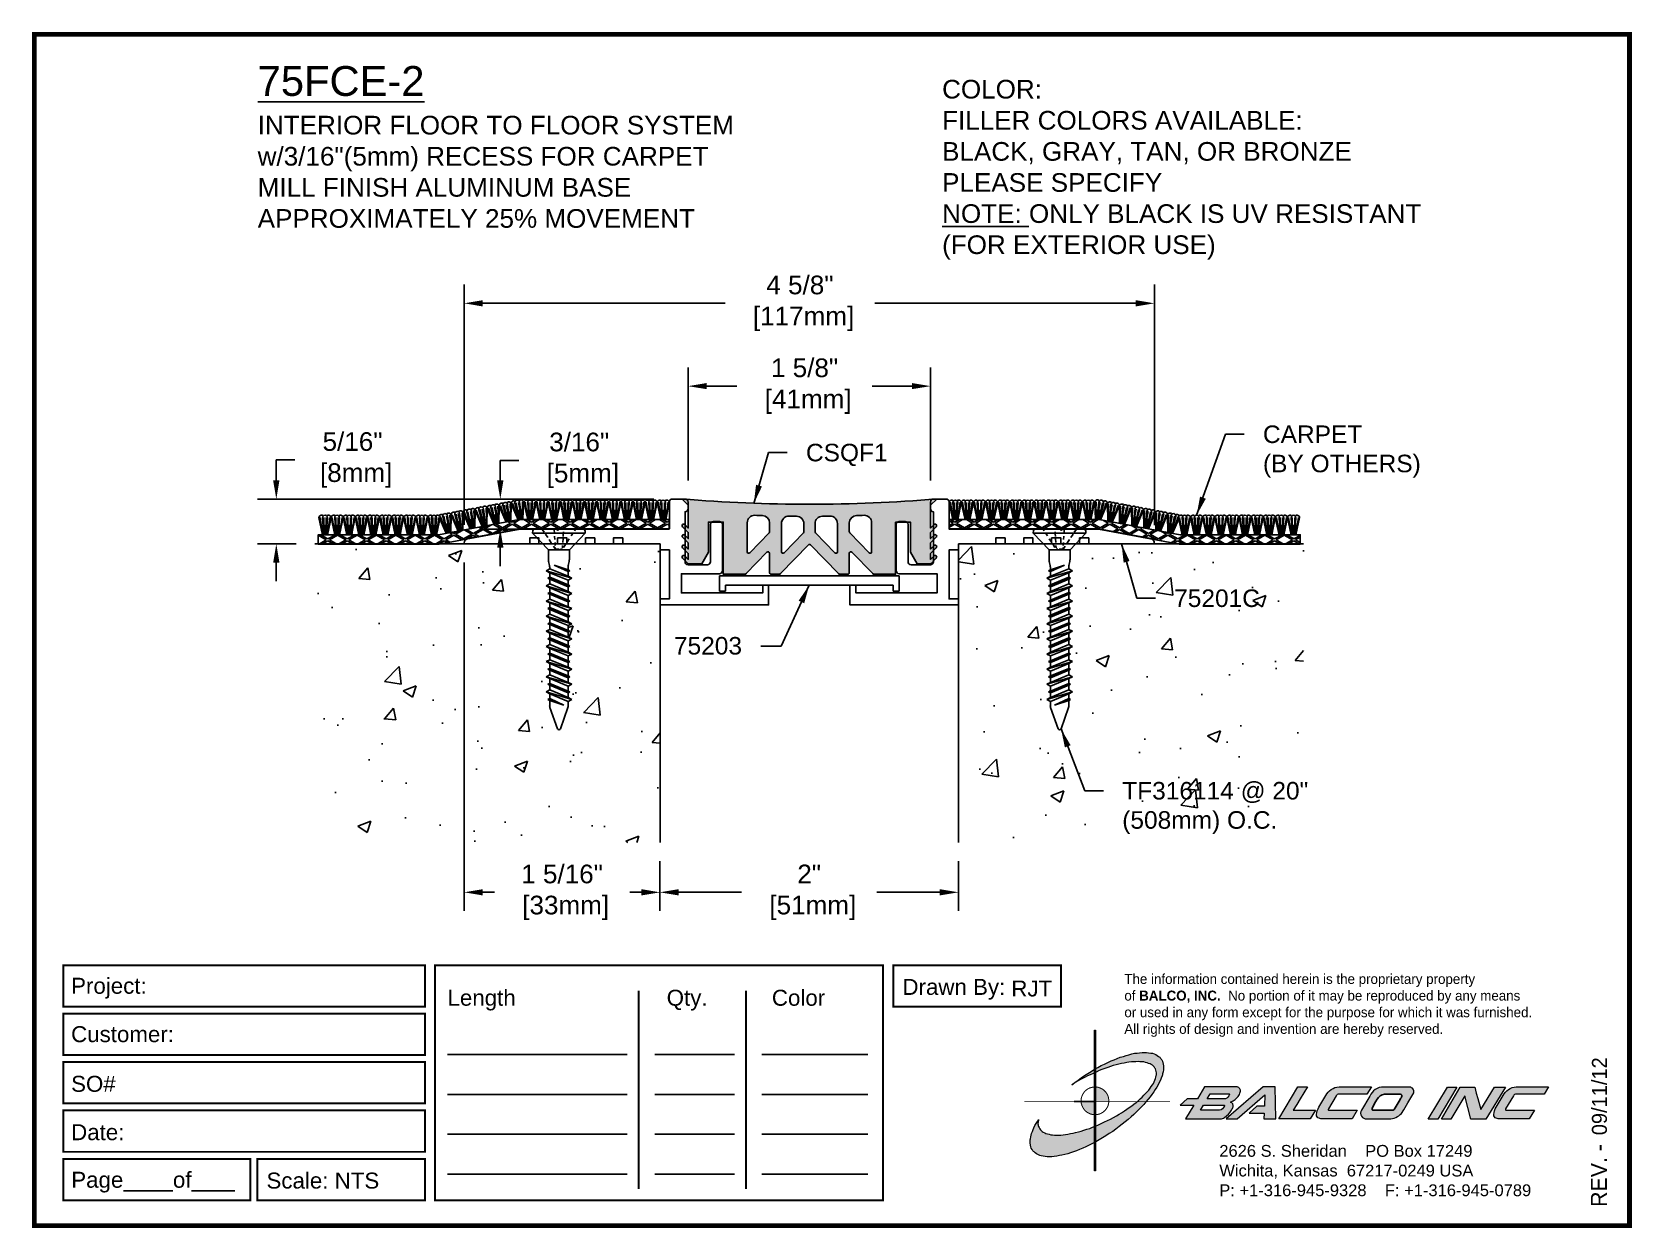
# Paper-space layout 'Layout1' of a CAD drawing. Header units: inches. Extents: x 0 to 10, y 0 to 7.5.
# The model-space entities are those that its viewports show. They can reach past a viewport. Long polylines and large blocks are cut down to what shows.
import ezdxf

# ---------------------------------------------------------------- set-up
doc = ezdxf.new("R2010")
doc.units = ezdxf.units.IN
doc.header["$MEASUREMENT"] = 0
for name, color, linetype in [('Anchors', 4, 'Continuous'), ('Border', 7, 'Continuous'), ('Conditions', 1, 'Continuous'), ('Dimensions', 3, 'Continuous'), ('Fillers', 2, 'Continuous'), ('Metals', 7, 'Continuous'), ('Text', 2, 'Continuous')]:
    doc.layers.add(name, color=color, linetype=linetype)
doc.styles.add('arial', font='arial.ttf')
doc.styles.add('Copyright', font='ERASDEMI.TTF')
doc.dimstyles.new('ARIAL', dxfattribs={"dimscale": 0, "dimtxt": 0.125, "dimasz": 0.125, "dimexe": 0.125, "dimexo": 0.125, "dimgap": 0.125, "dimtad": 0, "dimtih": 1, "dimtoh": 1, "dimdec": 5, "dimzin": 0, "dimdsep": 46, "dimlunit": 4, "dimtxsty": 'arial', "dimcen": 0.125, "dimadec": 0, "dimazin": 0, "dimtfac": 1, "dimtdec": 5, "dimtofl": 0, "dimtmove": 0, "dimatfit": 3, "dimfxl": 0, "dimfrac": 2, "dimtolj": 1, "dimtzin": 0, "dimarcsym": 0})

psp = doc.layouts.get("Layout1")

# ---------------------------------------------------------------- texts
at = {"insert": (6.843, 1.591), "char_height": 0.0625, "width": 50.295, "attachment_point": 1, "style": 'Copyright'}
psp.add_mtext('The information contained herein is the proprietary property\\Pof {\\fEras Bold ITC|b0|i0|c0|p34;BALCO, INC.}  No portion of it may be reproduced by any means\\Por used in any form except for the purpose for which it was furnished.\\PAll rights of design and invention are hereby reserved.', dxfattribs=at)
at = {"layer": 'Border', "insert": (7.438, 0.52), "char_height": 0.074, "width": 2.3438, "attachment_point": 1, "style": 'arial'}
psp.add_mtext('2626 S. Sheridan    PO Box 17249\\PWichita, Kansas  67217-0249 USA \\PP: +1-316-945-9328    F: +1-316-945-0789', dxfattribs=at)

msp = doc.modelspace()

# ---------------------------------------------------------------- texts
at = {"layer": 'Text', "attachment_point": 1, "style": 'arial'}
for s, insert, char_height, width in [('{\\L75FCE-2\\P\\H0.625x;\\lINTERIOR FLOOR TO FLOOR SYSTEM\\Pw/3/16"(5mm) RECESS FOR CARPET\\PMILL FINISH ALUMINUM BASE\\PAPPROXIMATELY 25% MOVEMENT}', (-0.849731, 4.374533), 0.2, 3.625), ('COLOR:{\\L                      \\~      \\P}FILLER COLORS AVAILABLE:\\PBLACK, GRAY, TAN, OR BRONZE\\PPLEASE SPECIFY\\P{\\LNOTE:} ONLY BLACK IS UV RESISTANT (FOR EXTERIOR USE)', (3.736574, 4.282098), 0.125, 3.25)]:
    msp.add_mtext(s, dxfattribs=dict(at, insert=insert, char_height=char_height, width=width))
at = {"layer": 'Text', "char_height": 0.1175, "style": 'arial'}
for s, insert, attachment_point in [('CARPET\\P(BY OTHERS)', (5.886662, 1.966562), 1), ('CSQF1', (2.824256, 1.843949), 1), ('\\A1;75201C', (5.29142, 0.868051), 1), ('\\A1;75203', (2.395892, 0.430413), 9), ('TF316114 @ 20"\\P(508mm) O.C.', (4.943629, -0.421649), 1)]:
    msp.add_mtext(s, dxfattribs=dict(at, insert=insert, attachment_point=attachment_point))

# ---------------------------------------------------------------- blocks, each defined once
blk = doc.blocks.new('ACADlogo')
h = blk.add_hatch(color=256)
h.paths.add_polyline_path([(-3.346, 1.223), (-3.351, 1.223), (-3.351, 0.979), (-3.346, 0.982)])
h.paths.add_polyline_path([(-3.346, 0.961), (-3.351, 0.959), (-3.351, 0.868), (-3.346, 0.868)])
h.paths.add_polyline_path([(-3.346, 0.777), (-3.351, 0.777), (-3.351, 0.699), (-3.351, 0.695), (-3.35, 0.695), (-3.346, 0.695)])
h.paths.add_polyline_path([(-3.346, 0.864), (-3.346, 0.868), (-3.35, 0.868), (-3.351, 0.868), (-3.351, 0.777), (-3.346, 0.777), (-3.346, 0.778), (-3.348, 0.778)])
h.paths.add_polyline_path([(-3.346, 0.524), (-3.351, 0.521), (-3.351, 0.342), (-3.346, 0.342)])
h.paths.add_polyline_path([(-3.346, 0.695), (-3.351, 0.695), (-3.351, 0.621), (-3.346, 0.623)])
h.paths.add_polyline_path([(-3.346, 0.623), (-3.351, 0.621), (-3.351, 0.521), (-3.346, 0.524)])
h.paths.add_polyline_path([(-3.346, 0.982), (-3.351, 0.979), (-3.351, 0.959), (-3.346, 0.961)])
h = blk.add_hatch(color=175)
h.paths.add_polyline_path([(-3.518, 0.573), (-3.534, 0.571), (-3.548, 0.569), (-3.562, 0.567), (-3.576, 0.567), (-3.589, 0.566), (-3.602, 0.567), (-3.614, 0.568), (-3.625, 0.569), (-3.636, 0.572), (-3.646, 0.574), (-3.656, 0.577), (-3.664, 0.581), (-3.673, 0.585), (-3.679, 0.589), (-3.685, 0.595), (-3.688, 0.598), (-3.691, 0.6), (-3.695, 0.607), (-3.699, 0.614), (-3.703, 0.621), (-3.704, 0.626), (-3.705, 0.631), (-3.706, 0.637), (-3.706, 0.642), (-3.705, 0.648), (-3.705, 0.653), (-3.703, 0.659), (-3.702, 0.665), (-3.71, 0.652), (-3.717, 0.639), (-3.725, 0.626), (-3.731, 0.613), (-3.737, 0.601), (-3.741, 0.589), (-3.746, 0.577), (-3.749, 0.566), (-3.751, 0.555), (-3.753, 0.544), (-3.754, 0.538), (-3.754, 0.533), (-3.755, 0.523), (-3.754, 0.513), (-3.753, 0.508), (-3.752, 0.503), (-3.75, 0.494), (-3.748, 0.486), (-3.743, 0.477), (-3.74, 0.473), (-3.738, 0.469), (-3.734, 0.465), (-3.73, 0.461), (-3.723, 0.455), (-3.715, 0.449), (-3.706, 0.445), (-3.695, 0.44), (-3.685, 0.437), (-3.674, 0.434), (-3.661, 0.432), (-3.648, 0.431), (-3.634, 0.431), (-3.62, 0.431), (-3.604, 0.433), (-3.588, 0.435), (-3.572, 0.438), (-3.556, 0.441), (-3.538, 0.445), (-3.52, 0.449), (-3.503, 0.456), (-3.483, 0.461), (-3.464, 0.469), (-3.445, 0.477), (-3.426, 0.485), (-3.406, 0.494), (-3.385, 0.503), (-3.364, 0.514), (-3.351, 0.521), (-3.351, 0.621), (-3.364, 0.616), (-3.382, 0.609), (-3.4, 0.603), (-3.418, 0.598), (-3.436, 0.592), (-3.453, 0.587), (-3.47, 0.583), (-3.486, 0.579), (-3.503, 0.576)])
h.paths.add_polyline_path([(-3.215, 0.687), (-3.251, 0.667), (-3.289, 0.649), (-3.327, 0.631), (-3.345, 0.623), (-3.346, 0.623), (-3.346, 0.524), (-3.343, 0.525), (-3.323, 0.537), (-3.302, 0.549), (-3.28, 0.563), (-3.259, 0.577), (-3.238, 0.59), (-3.218, 0.605), (-3.198, 0.62), (-3.179, 0.635), (-3.16, 0.65), (-3.141, 0.665), (-3.123, 0.681), (-3.106, 0.696), (-3.089, 0.712), (-3.074, 0.727), (-3.058, 0.743), (-3.043, 0.759), (-3.03, 0.775), (-3.028, 0.777), (-3.085, 0.777), (-3.091, 0.772), (-3.105, 0.761), (-3.118, 0.75), (-3.134, 0.739), (-3.149, 0.729), (-3.165, 0.718), (-3.182, 0.707), (-3.198, 0.697)])
h.paths.add_polyline_path([(-2.921, 1.009), (-2.922, 1.015), (-2.924, 1.02), (-2.926, 1.029), (-2.931, 1.038), (-2.934, 1.043), (-2.936, 1.047), (-2.94, 1.05), (-2.943, 1.054), (-2.951, 1.06), (-2.959, 1.066), (-2.968, 1.071), (-2.978, 1.075), (-2.989, 1.079), (-3, 1.081), (-3.013, 1.083), (-3.026, 1.084), (-3.04, 1.084), (-3.054, 1.084), (-3.07, 1.083), (-3.085, 1.081), (-3.102, 1.079), (-3.118, 1.075), (-3.136, 1.07), (-3.153, 1.066), (-3.171, 1.06), (-3.191, 1.054), (-3.21, 1.047), (-3.229, 1.039), (-3.248, 1.031), (-3.268, 1.022), (-3.289, 1.012), (-3.31, 1.002), (-3.33, 0.991), (-3.346, 0.982), (-3.346, 0.961), (-3.342, 0.962), (-3.323, 0.971), (-3.305, 0.978), (-3.287, 0.984), (-3.268, 0.991), (-3.251, 0.996), (-3.234, 1.002), (-3.216, 1.007), (-3.199, 1.011), (-3.182, 1.015), (-3.167, 1.018), (-3.15, 1.021), (-3.136, 1.023), (-3.121, 1.025), (-3.107, 1.026), (-3.093, 1.026), (-3.079, 1.027), (-3.067, 1.026), (-3.054, 1.026), (-3.043, 1.025), (-3.032, 1.022), (-3.022, 1.02), (-3.013, 1.016), (-3.004, 1.013), (-2.997, 1.009), (-2.989, 1.005), (-2.983, 0.999), (-2.98, 0.996), (-2.978, 0.994), (-2.973, 0.987), (-2.969, 0.981), (-2.967, 0.973), (-2.965, 0.965), (-2.964, 0.957), (-2.964, 0.949), (-2.964, 0.944), (-2.965, 0.94), (-2.967, 0.93), (-2.969, 0.921), (-2.973, 0.911), (-2.978, 0.901), (-2.983, 0.891), (-2.989, 0.881), (-2.996, 0.871), (-3.004, 0.86), (-3.012, 0.849), (-3.021, 0.838), (-3.032, 0.827), (-3.042, 0.816), (-3.053, 0.805), (-3.065, 0.794), (-3.077, 0.783), (-3.085, 0.777), (-3.028, 0.777), (-3.016, 0.791), (-3.004, 0.806), (-2.992, 0.822), (-2.981, 0.837), (-2.971, 0.852), (-2.962, 0.866), (-2.954, 0.882), (-2.946, 0.896), (-2.939, 0.91), (-2.934, 0.924), (-2.929, 0.938), (-2.926, 0.944), (-2.925, 0.951), (-2.922, 0.963), (-2.92, 0.975), (-2.92, 0.982), (-2.919, 0.987), (-2.92, 0.999), (-2.92, 1.005)])
h.paths.add_polyline_path([(-3.372, 0.966), (-3.393, 0.953), (-3.415, 0.94), (-3.435, 0.925), (-3.455, 0.911), (-3.475, 0.897), (-3.494, 0.882), (-3.468, 0.898), (-3.439, 0.915), (-3.41, 0.93), (-3.396, 0.938), (-3.38, 0.945), (-3.351, 0.959), (-3.351, 0.979)])
h = blk.add_hatch(color=256)
h.paths.add_polyline_path([(-3.268, 0.814), (-3.27, 0.819), (-3.273, 0.824), (-3.276, 0.828), (-3.279, 0.833), (-3.282, 0.837), (-3.286, 0.841), (-3.29, 0.845), (-3.294, 0.849), (-3.298, 0.852), (-3.303, 0.855), (-3.308, 0.858), (-3.313, 0.86), (-3.318, 0.863), (-3.323, 0.864), (-3.328, 0.866), (-3.334, 0.867), (-3.339, 0.868), (-3.345, 0.868), (-3.346, 0.868), (-3.346, 0.777), (-3.335, 0.777), (-3.262, 0.777), (-3.262, 0.781), (-3.262, 0.787), (-3.263, 0.792), (-3.264, 0.798), (-3.265, 0.803), (-3.266, 0.808)])
h.paths.add_polyline_path([(-3.351, 0.777), (-3.436, 0.777), (-3.435, 0.773), (-3.435, 0.768), (-3.434, 0.762), (-3.432, 0.757), (-3.431, 0.752), (-3.428, 0.747), (-3.426, 0.742), (-3.423, 0.737), (-3.42, 0.732), (-3.417, 0.728), (-3.414, 0.723), (-3.41, 0.719), (-3.406, 0.716), (-3.401, 0.712), (-3.397, 0.709), (-3.392, 0.706), (-3.387, 0.704), (-3.382, 0.701), (-3.377, 0.699), (-3.372, 0.698), (-3.367, 0.696), (-3.361, 0.695), (-3.356, 0.695), (-3.351, 0.695)])
h.paths.add_polyline_path([(-3.346, 0.868), (-3.35, 0.868), (-3.351, 0.868), (-3.351, 0.777), (-3.346, 0.777)])
h = blk.add_hatch(color=256)
h.paths.add_polyline_path([(-2.438, 0.844, 0.412988), (-2.461, 0.869), (-2.663, 0.869), (-2.707, 0.794), (-2.771, 0.794), (-2.815, 0.755), (-2.73, 0.755), (-2.781, 0.668), (-2.563, 0.668, 0.107996), (-2.538, 0.677, 0.108939), (-2.494, 0.724, 0.080345), (-2.483, 0.745, 0.419497), (-2.499, 0.773, 0.149928), (-2.447, 0.815, 0.134283)])
h.paths.add_polyline_path([(-2.507, 0.821, -0.209012), (-2.532, 0.794), (-2.538, 0.794), (-2.646, 0.794), (-2.627, 0.825), (-2.51, 0.825, -0.56619)], flags=16)
h.paths.add_polyline_path([(-2.538, 0.75, -0.241309), (-2.569, 0.722), (-2.688, 0.722), (-2.669, 0.755), (-2.541, 0.755, -0.56619)], flags=16)
for points in [[(-2.285, 0.819), (-2.287, 0.748), (-2.335, 0.748), (-2.383, 0.705), (-2.29, 0.705), (-2.292, 0.668), (-2.215, 0.668), (-2.221, 0.869), (-2.295, 0.869), (-2.527, 0.668), (-2.458, 0.668)], [(-2.018, 0.869), (-2.079, 0.869), (-2.198, 0.668), (-2, 0.668), (-1.968, 0.722), (-2.107, 0.722), (-2.085, 0.759), (-2.064, 0.794)], [(-1.617, 0.869), (-1.807, 0.869, 0.270182), (-1.896, 0.825), (-1.946, 0.742, 0.109019), (-1.961, 0.695, 0.340665), (-1.945, 0.672, 0.129907), (-1.923, 0.668), (-1.738, 0.668), (-1.706, 0.722), (-1.878, 0.722), (-1.882, 0.722, -0.601242), (-1.887, 0.731), (-1.838, 0.813, -0.253048), (-1.821, 0.823), (-1.645, 0.823)], [(-1.083, 0.867), (-1.14, 0.867), (-1.261, 0.667), (-1.26, 0.667), (-1.202, 0.667)], [(-0.96, 0.83), (-0.969, 0.867), (-1.061, 0.867), (-1.179, 0.667), (-1.12, 0.667), (-1.031, 0.812), (-0.995, 0.667), (-0.9, 0.667), (-0.778, 0.867), (-0.846, 0.867), (-0.931, 0.727), (-0.951, 0.795)], [(-0.507, 0.869), (-0.697, 0.869, 0.270182), (-0.786, 0.825), (-0.836, 0.742, 0.109019), (-0.85, 0.695, 0.340665), (-0.835, 0.672, 0.129907), (-0.812, 0.668), (-0.628, 0.668), (-0.595, 0.722), (-0.768, 0.722), (-0.772, 0.722, -0.601242), (-0.777, 0.731), (-0.728, 0.813, -0.253048), (-0.71, 0.823), (-0.534, 0.823)], [(-3.346, 0.623), (-3.351, 0.621), (-3.351, 0.521), (-3.346, 0.524)]]:
    blk.add_hatch(color=256).paths.add_polyline_path(points)
h = blk.add_hatch(color=256)
h.paths.add_polyline_path([(-1.377, 0.868), (-1.383, 0.868), (-1.383, 0.868), (-1.44, 0.868), (-1.492, 0.868), (-1.541, 0.868, 0.297712), (-1.628, 0.811), (-1.68, 0.723, 0.585116), (-1.646, 0.668), (-1.506, 0.668, 0.210586), (-1.429, 0.703), (-1.415, 0.726), (-1.389, 0.769), (-1.352, 0.831, 0.4352)])
h.paths.add_polyline_path([(-1.437, 0.823, -0.603783), (-1.428, 0.805), (-1.431, 0.801), (-1.434, 0.796), (-1.438, 0.789), (-1.474, 0.728, -0.229001), (-1.489, 0.722), (-1.494, 0.722), (-1.501, 0.722), (-1.597, 0.722), (-1.604, 0.722, -0.492401), (-1.613, 0.734), (-1.601, 0.757), (-1.591, 0.775), (-1.582, 0.791, -0.238368), (-1.535, 0.823)], flags=16)
for q in [(-3.48, 0.777), (-3.351, 0.642)]:
    blk.add_line((-3.351, 0.777), q)
at = {"color": 7, "lineweight": 0}
for points in [[(-3.351, 1.223), (-3.346, 1.223), (-3.346, 0.342), (-3.351, 0.342), (-3.351, 1.223)], [(-2.292, 0.668), (-2.215, 0.668), (-2.221, 0.869), (-2.295, 0.869), (-2.527, 0.668), (-2.458, 0.668), (-2.285, 0.819), (-2.287, 0.748), (-2.286, 0.748), (-2.335, 0.748), (-2.383, 0.705), (-2.29, 0.705), (-2.292, 0.668), (-2.292, 0.668)], [(-2.198, 0.668), (-2.079, 0.869), (-2.018, 0.869), (-2.064, 0.794), (-2.085, 0.759), (-2.107, 0.722), (-1.968, 0.722), (-2, 0.668), (-2.198, 0.668), (-2.198, 0.668)], [(-1.383, 0.868), (-1.383, 0.868)], [(-1.261, 0.667), (-1.14, 0.867), (-1.083, 0.867), (-1.202, 0.667), (-1.26, 0.667), (-1.261, 0.667), (-1.261, 0.667)], [(-0.9, 0.667), (-0.995, 0.667), (-1.031, 0.812), (-1.12, 0.667), (-1.179, 0.667), (-1.061, 0.867), (-0.969, 0.867), (-0.96, 0.83), (-0.951, 0.795), (-0.931, 0.727), (-0.846, 0.867), (-0.778, 0.867), (-0.9, 0.667), (-0.9, 0.667)]]:
    blk.add_lwpolyline(points, dxfattribs=at)
at = {"color": 175, "lineweight": 0}
blk.add_lwpolyline([(-2.926, 1.029), (-2.924, 1.02), (-2.922, 1.015), (-2.921, 1.009), (-2.92, 1.005), (-2.92, 0.999), (-2.919, 0.987), (-2.92, 0.982), (-2.92, 0.975), (-2.922, 0.963), (-2.925, 0.951), (-2.926, 0.944), (-2.929, 0.938), (-2.934, 0.924), (-2.939, 0.91), (-2.946, 0.896), (-2.954, 0.882), (-2.962, 0.866), (-2.971, 0.852), (-2.981, 0.837), (-2.992, 0.822), (-3.004, 0.806), (-3.016, 0.791), (-3.03, 0.775), (-3.043, 0.759), (-3.058, 0.743), (-3.074, 0.727), (-3.089, 0.712), (-3.106, 0.696), (-3.123, 0.681), (-3.141, 0.665), (-3.16, 0.65), (-3.179, 0.635), (-3.198, 0.62), (-3.218, 0.605), (-3.238, 0.59), (-3.259, 0.577), (-3.28, 0.563), (-3.302, 0.549), (-3.323, 0.537), (-3.343, 0.525), (-3.364, 0.514), (-3.385, 0.503), (-3.406, 0.494), (-3.426, 0.485), (-3.445, 0.477), (-3.464, 0.469), (-3.483, 0.461), (-3.503, 0.456), (-3.52, 0.449), (-3.538, 0.445), (-3.556, 0.441), (-3.572, 0.438), (-3.588, 0.435), (-3.604, 0.433), (-3.62, 0.431), (-3.634, 0.431), (-3.648, 0.431), (-3.661, 0.432), (-3.674, 0.434), (-3.685, 0.437), (-3.695, 0.44), (-3.706, 0.445), (-3.715, 0.449), (-3.723, 0.455), (-3.73, 0.461), (-3.734, 0.465), (-3.738, 0.469), (-3.74, 0.473), (-3.743, 0.477), (-3.748, 0.486), (-3.75, 0.494), (-3.752, 0.503), (-3.753, 0.508), (-3.754, 0.513), (-3.755, 0.523), (-3.754, 0.533), (-3.754, 0.538), (-3.753, 0.544), (-3.751, 0.555), (-3.749, 0.566), (-3.746, 0.577), (-3.741, 0.589), (-3.737, 0.601), (-3.731, 0.613), (-3.725, 0.626), (-3.717, 0.639), (-3.71, 0.652), (-3.702, 0.665), (-3.703, 0.659), (-3.705, 0.653), (-3.705, 0.648), (-3.706, 0.642), (-3.706, 0.637), (-3.705, 0.631), (-3.704, 0.626), (-3.703, 0.621), (-3.699, 0.614), (-3.695, 0.607), (-3.691, 0.6), (-3.688, 0.598), (-3.685, 0.595), (-3.679, 0.589), (-3.673, 0.585), (-3.664, 0.581), (-3.656, 0.577), (-3.646, 0.574), (-3.636, 0.572), (-3.625, 0.569), (-3.614, 0.568), (-3.602, 0.567), (-3.589, 0.566), (-3.576, 0.567), (-3.562, 0.567), (-3.548, 0.569), (-3.534, 0.571), (-3.518, 0.573), (-3.503, 0.576), (-3.486, 0.579), (-3.47, 0.583), (-3.453, 0.587), (-3.436, 0.592), (-3.418, 0.598), (-3.4, 0.603), (-3.382, 0.609), (-3.364, 0.616), (-3.345, 0.623), (-3.327, 0.631), (-3.289, 0.649), (-3.251, 0.667), (-3.215, 0.687), (-3.198, 0.697), (-3.182, 0.707), (-3.165, 0.718), (-3.149, 0.729), (-3.134, 0.739), (-3.118, 0.75), (-3.105, 0.761), (-3.091, 0.772), (-3.077, 0.783), (-3.065, 0.794), (-3.053, 0.805), (-3.042, 0.816), (-3.032, 0.827), (-3.021, 0.838), (-3.012, 0.849), (-3.004, 0.86), (-2.996, 0.871), (-2.989, 0.881), (-2.983, 0.891), (-2.978, 0.901), (-2.973, 0.911), (-2.969, 0.921), (-2.967, 0.93), (-2.965, 0.94), (-2.964, 0.944), (-2.964, 0.949), (-2.964, 0.957), (-2.965, 0.965), (-2.967, 0.973), (-2.969, 0.981), (-2.973, 0.987), (-2.978, 0.994), (-2.98, 0.996), (-2.983, 0.999), (-2.989, 1.005), (-2.997, 1.009), (-3.004, 1.013), (-3.013, 1.016), (-3.022, 1.02), (-3.032, 1.022), (-3.043, 1.025), (-3.054, 1.026), (-3.067, 1.026), (-3.079, 1.027), (-3.093, 1.026), (-3.107, 1.026), (-3.121, 1.025), (-3.136, 1.023), (-3.15, 1.021), (-3.167, 1.018), (-3.182, 1.015), (-3.199, 1.011), (-3.216, 1.007), (-3.234, 1.002), (-3.251, 0.996), (-3.268, 0.991), (-3.287, 0.984), (-3.305, 0.978), (-3.323, 0.971), (-3.342, 0.962), (-3.38, 0.945), (-3.396, 0.938), (-3.41, 0.93), (-3.439, 0.915), (-3.468, 0.898), (-3.494, 0.882), (-3.475, 0.897), (-3.455, 0.911), (-3.435, 0.925), (-3.415, 0.94), (-3.393, 0.953), (-3.372, 0.966), (-3.351, 0.979), (-3.33, 0.991), (-3.31, 1.002), (-3.289, 1.012), (-3.268, 1.022), (-3.248, 1.031), (-3.229, 1.039), (-3.21, 1.047), (-3.191, 1.054), (-3.171, 1.06), (-3.153, 1.066), (-3.136, 1.07), (-3.118, 1.075), (-3.102, 1.079), (-3.085, 1.081), (-3.07, 1.083), (-3.054, 1.084), (-3.04, 1.084), (-3.026, 1.084), (-3.013, 1.083), (-3, 1.081), (-2.989, 1.079), (-2.978, 1.075), (-2.968, 1.071), (-2.959, 1.066), (-2.951, 1.06), (-2.943, 1.054), (-2.94, 1.05), (-2.936, 1.047), (-2.934, 1.043), (-2.931, 1.038), (-2.926, 1.029), (-2.926, 1.029)], dxfattribs=at)
at = {"color": 7, "lineweight": 0, "const_width": 0.0064}
blk.add_lwpolyline([(-3.262, 0.781), (-3.262, 0.787), (-3.263, 0.792), (-3.264, 0.798), (-3.265, 0.803), (-3.266, 0.808), (-3.268, 0.814), (-3.27, 0.819), (-3.273, 0.824), (-3.276, 0.828), (-3.279, 0.833), (-3.282, 0.837), (-3.286, 0.841), (-3.29, 0.845), (-3.294, 0.849), (-3.298, 0.852), (-3.303, 0.855), (-3.308, 0.858), (-3.313, 0.86), (-3.318, 0.863), (-3.323, 0.864), (-3.328, 0.866), (-3.334, 0.867), (-3.339, 0.868), (-3.345, 0.868), (-3.35, 0.868), (-3.356, 0.868), (-3.361, 0.867), (-3.367, 0.866), (-3.372, 0.865), (-3.377, 0.863), (-3.382, 0.862), (-3.387, 0.859), (-3.392, 0.857), (-3.397, 0.854), (-3.401, 0.851), (-3.406, 0.847), (-3.41, 0.843), (-3.414, 0.839), (-3.417, 0.835), (-3.42, 0.831), (-3.423, 0.826), (-3.426, 0.821), (-3.428, 0.816), (-3.431, 0.811), (-3.432, 0.806), (-3.434, 0.801), (-3.435, 0.795), (-3.435, 0.79), (-3.436, 0.784), (-3.436, 0.779), (-3.435, 0.773), (-3.435, 0.768), (-3.434, 0.762), (-3.432, 0.757), (-3.431, 0.752), (-3.428, 0.747), (-3.426, 0.742), (-3.423, 0.737), (-3.42, 0.732), (-3.417, 0.728), (-3.414, 0.723), (-3.41, 0.719), (-3.406, 0.716), (-3.401, 0.712), (-3.397, 0.709), (-3.392, 0.706), (-3.387, 0.704), (-3.382, 0.701), (-3.377, 0.699), (-3.372, 0.698), (-3.367, 0.696), (-3.361, 0.695), (-3.356, 0.695), (-3.35, 0.695), (-3.345, 0.695), (-3.339, 0.695), (-3.334, 0.696), (-3.328, 0.697), (-3.323, 0.698), (-3.318, 0.7), (-3.313, 0.702), (-3.308, 0.705), (-3.303, 0.708), (-3.298, 0.711), (-3.294, 0.714), (-3.29, 0.718), (-3.286, 0.721), (-3.282, 0.726), (-3.279, 0.73), (-3.276, 0.734), (-3.273, 0.739), (-3.27, 0.744), (-3.268, 0.749), (-3.266, 0.754), (-3.265, 0.76), (-3.264, 0.765), (-3.263, 0.77), (-3.262, 0.776), (-3.262, 0.781)], dxfattribs=at)
at = {"color": 7, "lineweight": 0}
for points in [[(-2.447, 0.815, 0.130368), (-2.438, 0.843, 0.448367), (-2.463, 0.869), (-2.663, 0.869), (-2.707, 0.794), (-2.771, 0.794), (-2.815, 0.755), (-2.73, 0.755), (-2.781, 0.668), (-2.563, 0.668, 0.107996), (-2.538, 0.677, 0.108939), (-2.494, 0.724, 0.077395), (-2.484, 0.744, 0.430878), (-2.499, 0.773, 0.149928)], [(-2.507, 0.821, -0.209012), (-2.532, 0.794), (-2.538, 0.794), (-2.646, 0.794), (-2.627, 0.825), (-2.512, 0.825), (-2.509, 0.825, -0.531288)], [(-1.838, 0.813), (-1.887, 0.731, 0.587385), (-1.882, 0.722), (-1.878, 0.722), (-1.706, 0.722), (-1.738, 0.668), (-1.923, 0.668, -0.129907), (-1.945, 0.672, -0.349839), (-1.961, 0.696, -0.107341), (-1.946, 0.742), (-1.896, 0.825, -0.270182), (-1.807, 0.869), (-1.617, 0.869), (-1.645, 0.823), (-1.821, 0.823, 0.252436)], [(-1.68, 0.723, 0.585116), (-1.646, 0.668), (-1.506, 0.668, 0.210586), (-1.429, 0.703), (-1.415, 0.726), (-1.389, 0.769), (-1.352, 0.831, 0.4352), (-1.377, 0.868), (-1.383, 0.868), (-1.383, 0.868), (-1.44, 0.868), (-1.492, 0.868), (-1.541, 0.868, 0.297712), (-1.628, 0.811)], [(-0.728, 0.813), (-0.777, 0.731, 0.587385), (-0.772, 0.722), (-0.768, 0.722), (-0.595, 0.722), (-0.628, 0.668), (-0.812, 0.668, -0.129907), (-0.835, 0.672, -0.349839), (-0.85, 0.696, -0.107341), (-0.836, 0.742), (-0.786, 0.825, -0.270182), (-0.697, 0.869), (-0.507, 0.869), (-0.534, 0.823), (-0.71, 0.823, 0.252436)], [(-2.569, 0.722), (-2.688, 0.722), (-2.669, 0.755), (-2.543, 0.755), (-2.54, 0.755, -0.531288), (-2.538, 0.75, -0.241309)]]:
    blk.add_lwpolyline(points, format="xyb", close=True, dxfattribs=at)
blk.add_lwpolyline([(-1.437, 0.823), (-1.535, 0.823, 0.238368), (-1.582, 0.791), (-1.591, 0.775), (-1.601, 0.757), (-1.613, 0.734, 0.490298), (-1.604, 0.722), (-1.597, 0.722), (-1.501, 0.722), (-1.494, 0.722), (-1.489, 0.722, 0.229001), (-1.474, 0.728), (-1.438, 0.789), (-1.434, 0.796), (-1.431, 0.801), (-1.428, 0.805, 0.603783)], format="xyb", close=True)
blk.add_lwpolyline([(-2.879, 0.777, 0.00455, 0.00455, 0), (-3.791, 0.777, 0.00183, 0.00183, 0), (-3.791, 0.777, 0.00183, 0.00183, 0)], format="xyseb", dxfattribs=at)
blk = doc.blocks.new('Quantity Data')
at = {"layer": 'Border', "color": 253}
for p, q in [((2.755, 1.254), (3.881, 1.254)), ((4.054, 1.254), (4.553, 1.254)), ((4.725, 1.254), (5.389, 1.254)), ((2.755, 1.004), (3.881, 1.004)), ((4.054, 1.004), (4.553, 1.004)), ((4.725, 1.004), (5.389, 1.004)), ((2.755, 0.754), (3.881, 0.754)), ((4.054, 0.754), (4.553, 0.754)), ((4.725, 0.754), (5.389, 0.754)), ((2.755, 0.504), (3.881, 0.504)), ((4.054, 0.504), (4.553, 0.504)), ((4.725, 0.504), (5.389, 0.504))]:
    blk.add_line(p, q, dxfattribs=at)
at = {"layer": 'Border', "const_width": 0.0125}
blk.add_lwpolyline([(5.485, 0.341), (2.678, 0.341), (2.678, 1.813), (5.485, 1.813)], close=True, dxfattribs=at)
for points in [[(3.953, 1.653), (3.953, 0.412)], [(4.625, 1.653), (4.625, 0.412)]]:
    blk.add_lwpolyline(points, dxfattribs=at)
at = {"layer": 'Border', "style": 'arial'}
for s, p in [('Length', (2.756, 1.559)), ('Qty.', (4.129, 1.559)), ('Color', (4.788, 1.559))]:
    blk.add_text(s, height=0.1, dxfattribs=at).set_placement(p)
blk = doc.blocks.new('Drawn By')
at = {"layer": 'Border', "const_width": 0.0125}
blk.add_lwpolyline([(5.38, 1.813), (6.432, 1.813), (6.432, 1.554), (5.38, 1.554)], close=True, dxfattribs=at)
at = {"layer": 'Border', "style": 'arial'}
blk.add_text('Drawn By: ', height=0.1, dxfattribs=at).set_placement((5.438, 1.627))
blk.add_attdef('XXX', (6.12, 1.617), '', height=0.1, dxfattribs=at)
blk = doc.blocks.new('Project Info')
at = {"layer": 'Border', "const_width": 0.0125}
for points in [[(0.182, 1.813), (2.448, 1.813), (2.448, 1.554), (0.182, 1.554)], [(0.182, 1.51), (2.448, 1.51), (2.448, 1.251), (0.182, 1.251)], [(0.182, 1.207), (2.448, 1.207), (2.448, 0.947), (0.182, 0.947)], [(0.182, 0.904), (2.448, 0.904), (2.448, 0.644), (0.182, 0.644)], [(0.182, 0.6), (1.352, 0.6), (1.352, 0.341), (0.182, 0.341)], [(1.396, 0.6), (2.448, 0.6), (2.448, 0.341), (1.396, 0.341)]]:
    blk.add_lwpolyline(points, close=True, dxfattribs=at)
at = {"layer": 'Border', "style": 'arial'}
for s, p in [('Project:', (0.23, 1.634)), ('Customer:', (0.23, 1.331)), ('SO#', (0.23, 1.02)), ('Date:', (0.23, 0.717)), ('Page%%u        %%uof%%u       ', (0.231, 0.419)), ('Scale: NTS', (1.454, 0.414))]:
    blk.add_text(s, height=0.1, dxfattribs=at).set_placement(p)
blk = doc.blocks.new('REV')
at = {"style": 'Copyright'}
blk.add_text('REV. -', height=0.1, rotation=90, dxfattribs=at).set_placement((-0.142, 0.117))
at = {"style": 'Copyright', "flags": 4}
blk.add_attdef('REVISIONDATE', (-0.142, 0.566), '', height=0.0938, rotation=90, dxfattribs=at)
blk = doc.blocks.new('75201C')
blk.add_line((-1.634, -3.774), (-1.634, -3.774))
blk.add_lwpolyline([(-1.884, -3.859), (-1.884, -4.169, 0.414214), (-1.864, -4.189), (-1.609, -4.189), (-1.609, -4.318), (-2.154, -4.318), (-2.154, -4.265), (-2.194, -4.265), (-2.194, -4.398), (-1.466, -4.398), (-1.466, -4.358), (-1.529, -4.358), (-1.529, -4.029), (-1.466, -4.029), (-1.466, -3.989), (-1.216, -3.989), (-1.216, -3.949), (-1.154, -3.949), (-1.154, -3.989), (-1.029, -3.989), (-1.029, -3.949), (-0.967, -3.949), (-0.967, -3.989), (-0.842, -3.989), (-0.842, -3.949), (-0.78, -3.949), (-0.78, -3.989), (-0.655, -3.989), (-0.655, -3.949), (-0.593, -3.949), (-0.593, -3.989), (-0.154, -3.989), (-0.154, -3.983, 0.361139), (-0.178, -3.954), (-0.529, -3.889), (-0.769, -3.889), (-0.779, -3.899), (-0.789, -3.889), (-1.529, -3.889), (-1.529, -3.709, 0.414214), (-1.549, -3.689), (-1.634, -3.689, 0.414214), (-1.654, -3.709), (-1.654, -3.754, 0.414214), (-1.634, -3.774), (-1.634, -4.109, -0.414214), (-1.654, -4.129), (-1.784, -4.129, -0.414214), (-1.804, -4.109), (-1.804, -3.859, 0.414214), (-1.824, -3.839), (-1.864, -3.839, 0.414214)], format="xyb", close=True)
blk = doc.blocks.new('TF316114')
for p, q in [((-0.163, 0), (0.163, 0)), ((-0.104, -0.013), (-0.113, 0)), ((-0.176, -0.029), (-0.175, -0.01)), ((-0.176, -0.029), (0.176, -0.029)), ((-0.176, -0.029), (-0.07, -0.141)), ((-0.082, -0.047), (-0.091, -0.032)), ((-0.053, -0.09), (-0.069, -0.066)), ((-0.031, -0.125), (-0.044, -0.104)), ((-0.031, -0.005), (-0.031, 0)), ((-0.03, -0.026), (-0.03, -0.019)), ((-0.028, -0.051), (-0.029, -0.032)), ((-0.026, -0.091), (-0.028, -0.065)), ((0.025, -0.11), (0.026, -0.09)), ((0.027, -0.07), (0.029, -0.048)), ((0.03, -0.026), (0.031, -0.008)), ((0.066, -0.071), (0.049, -0.098)), ((0.07, -0.141), (0.176, -0.029)), ((0.09, -0.035), (0.075, -0.058)), ((0.11, -0.005), (0.098, -0.022)), ((0.176, -0.029), (0.175, -0.01)), ((-0.07, -0.141), (-0.07, -0.208)), ((-0.07, -0.141), (0.07, -0.141)), ((-0.024, -0.126), (-0.025, -0.11)), ((-0.024, -0.135), (-0.011, -0.135)), ((-0.002, -0.135), (0.018, -0.135)), ((0.037, -0.115), (0.024, -0.135)), ((0.024, -0.135), (0.025, -0.125)), ((0.07, -0.141), (0.07, -0.208)), ((-0.086, -0.33), (0.086, -0.28)), ((-0.086, -0.33), (-0.062, -0.317)), ((-0.074, -0.28), (0.032, -0.243)), ((-0.074, -0.28), (-0.062, -0.273)), ((-0.074, -0.28), (-0.062, -0.286)), ((-0.069, -0.218), (-0.063, -0.244)), ((0.032, -0.243), (-0.062, -0.286)), ((-0.062, -0.273), (0.032, -0.243)), ((-0.062, -0.253), (-0.062, -0.273)), ((0.062, -0.267), (-0.062, -0.317)), ((-0.062, -0.286), (-0.062, -0.317)), ((0.062, -0.293), (-0.062, -0.343)), ((0.062, -0.253), (0.062, -0.267)), ((0.086, -0.28), (0.062, -0.267)), ((0.086, -0.28), (0.062, -0.293)), ((0.062, -0.293), (0.062, -0.324)), ((0.069, -0.218), (0.063, -0.244)), ((-0.086, -0.33), (-0.062, -0.343)), ((-0.086, -0.432), (0.086, -0.381)), ((-0.086, -0.432), (-0.062, -0.419)), ((-0.074, -0.381), (0.074, -0.33)), ((-0.074, -0.381), (-0.062, -0.375)), ((-0.074, -0.381), (-0.062, -0.387)), ((-0.062, -0.375), (0.062, -0.324)), ((0.062, -0.337), (-0.062, -0.387)), ((-0.062, -0.343), (-0.062, -0.375)), ((0.062, -0.368), (-0.062, -0.419)), ((-0.062, -0.387), (-0.062, -0.419)), ((0.062, -0.394), (-0.062, -0.445)), ((-0.062, -0.477), (0.062, -0.426)), ((0.074, -0.33), (0.062, -0.324)), ((0.074, -0.33), (0.062, -0.337)), ((0.062, -0.337), (0.062, -0.368)), ((0.086, -0.381), (0.062, -0.368)), ((0.086, -0.381), (0.062, -0.394)), ((0.062, -0.394), (0.062, -0.426)), ((0.074, -0.432), (0.062, -0.426)), ((-0.086, -0.432), (-0.062, -0.445)), ((-0.086, -0.534), (0.086, -0.483)), ((-0.086, -0.534), (-0.062, -0.521)), ((-0.086, -0.534), (-0.062, -0.546)), ((-0.074, -0.483), (0.074, -0.432)), ((-0.074, -0.483), (-0.062, -0.477)), ((-0.074, -0.483), (-0.062, -0.489)), ((-0.074, -0.584), (0.074, -0.534)), ((0.062, -0.438), (-0.062, -0.489)), ((-0.062, -0.445), (-0.062, -0.477)), ((0.062, -0.47), (-0.062, -0.521)), ((-0.062, -0.489), (-0.062, -0.521)), ((0.062, -0.496), (-0.062, -0.546)), ((-0.062, -0.578), (0.062, -0.527)), ((0.074, -0.432), (0.062, -0.438)), ((0.062, -0.438), (0.062, -0.47)), ((0.086, -0.483), (0.062, -0.47)), ((0.086, -0.483), (0.062, -0.496)), ((0.062, -0.496), (0.062, -0.527)), ((0.074, -0.534), (0.062, -0.527)), ((0.074, -0.534), (0.062, -0.54)), ((-0.086, -0.635), (0.086, -0.584)), ((-0.086, -0.635), (-0.062, -0.622)), ((-0.086, -0.635), (-0.062, -0.648)), ((-0.074, -0.584), (-0.062, -0.578)), ((-0.074, -0.584), (-0.062, -0.59)), ((-0.074, -0.686), (0.074, -0.635)), ((0.062, -0.54), (-0.062, -0.59)), ((-0.062, -0.546), (-0.062, -0.578)), ((0.062, -0.571), (-0.062, -0.622)), ((-0.062, -0.59), (-0.062, -0.622)), ((0.062, -0.597), (-0.062, -0.648)), ((-0.062, -0.68), (0.062, -0.629)), ((0.062, -0.641), (-0.062, -0.692)), ((0.062, -0.54), (0.062, -0.571)), ((0.086, -0.584), (0.062, -0.571)), ((0.086, -0.584), (0.062, -0.597)), ((0.062, -0.597), (0.062, -0.629)), ((0.074, -0.635), (0.062, -0.629)), ((0.074, -0.635), (0.062, -0.641)), ((0.062, -0.641), (0.062, -0.673)), ((-0.086, -0.737), (0.086, -0.686)), ((-0.086, -0.737), (-0.062, -0.724)), ((-0.086, -0.737), (-0.062, -0.75)), ((-0.074, -0.686), (-0.062, -0.68)), ((-0.074, -0.686), (-0.062, -0.692)), ((-0.074, -0.787), (0.074, -0.737)), ((-0.062, -0.648), (-0.062, -0.68)), ((0.062, -0.673), (-0.062, -0.724)), ((-0.062, -0.692), (-0.062, -0.724)), ((0.062, -0.699), (-0.062, -0.75)), ((-0.062, -0.781), (0.062, -0.73)), ((0.062, -0.743), (-0.062, -0.794)), ((-0.062, -0.75), (-0.062, -0.781)), ((0.086, -0.686), (0.062, -0.673)), ((0.086, -0.686), (0.062, -0.699)), ((0.062, -0.699), (0.062, -0.73)), ((0.074, -0.737), (0.062, -0.73)), ((0.074, -0.737), (0.062, -0.743)), ((0.062, -0.743), (0.062, -0.774)), ((-0.086, -0.838), (0.086, -0.787)), ((-0.086, -0.838), (-0.062, -0.825)), ((-0.086, -0.838), (-0.062, -0.851)), ((-0.074, -0.787), (-0.062, -0.781)), ((-0.074, -0.787), (-0.062, -0.794)), ((-0.074, -0.889), (0.074, -0.838)), ((0.062, -0.774), (-0.062, -0.825)), ((-0.062, -0.794), (-0.062, -0.825)), ((0.062, -0.8), (-0.062, -0.851)), ((-0.062, -0.883), (0.062, -0.832)), ((0.062, -0.844), (-0.062, -0.895)), ((-0.062, -0.851), (-0.062, -0.883)), ((0.086, -0.787), (0.062, -0.774)), ((0.086, -0.787), (0.062, -0.8)), ((0.062, -0.8), (0.062, -0.832)), ((0.074, -0.838), (0.062, -0.832)), ((0.074, -0.838), (0.062, -0.844)), ((0.062, -0.844), (0.062, -0.876)), ((-0.086, -0.94), (0.086, -0.889)), ((-0.086, -0.94), (-0.062, -0.927)), ((-0.086, -0.94), (-0.062, -0.953)), ((-0.074, -0.889), (-0.062, -0.883)), ((-0.074, -0.889), (-0.062, -0.895)), ((-0.074, -0.991), (0.074, -0.94)), ((0.062, -0.876), (-0.062, -0.927)), ((-0.062, -0.895), (-0.062, -0.927)), ((0.062, -0.902), (-0.062, -0.953)), ((-0.062, -0.984), (0.062, -0.934)), ((0.062, -0.946), (-0.062, -0.997)), ((-0.062, -0.953), (-0.062, -0.984)), ((0.086, -0.889), (0.062, -0.876)), ((0.086, -0.889), (0.062, -0.902)), ((0.062, -0.902), (0.062, -0.934)), ((0.074, -0.94), (0.062, -0.934)), ((0.074, -0.94), (0.062, -0.946)), ((0.062, -0.946), (0.062, -0.978)), ((-0.086, -1.041), (0.086, -0.991)), ((-0.086, -1.041), (-0.062, -1.028)), ((-0.086, -1.041), (-0.062, -1.054)), ((-0.074, -0.991), (-0.062, -0.984)), ((-0.074, -0.991), (-0.062, -0.997)), ((-0.074, -1.092), (0.074, -1.041)), ((0.062, -0.978), (-0.062, -1.028)), ((-0.062, -0.997), (-0.062, -1.028)), ((0.062, -1.003), (-0.062, -1.054)), ((-0.062, -1.086), (0.062, -1.035)), ((0.062, -1.047), (-0.062, -1.098)), ((-0.062, -1.054), (-0.062, -1.086)), ((0.086, -0.991), (0.062, -0.978)), ((0.086, -0.991), (0.062, -1.003)), ((0.062, -1.003), (0.062, -1.035)), ((0.074, -1.041), (0.062, -1.035)), ((0.074, -1.041), (0.062, -1.047)), ((0.062, -1.047), (0.062, -1.079)), ((-0.086, -1.143), (0.086, -1.092)), ((-0.086, -1.143), (-0.062, -1.13)), ((-0.086, -1.143), (-0.062, -1.156)), ((-0.074, -1.092), (-0.062, -1.086)), ((-0.074, -1.092), (-0.062, -1.098)), ((0.062, -1.079), (-0.062, -1.13)), ((-0.062, -1.098), (-0.062, -1.13)), ((0.062, -1.105), (-0.062, -1.156)), ((-0.062, -1.156), (-0.062, -1.182)), ((-0.034, -1.18), (0.062, -1.137)), ((-0.034, -1.18), (0.074, -1.143)), ((0.062, -1.149), (-0.034, -1.18)), ((0.086, -1.092), (0.062, -1.079)), ((0.086, -1.092), (0.062, -1.105)), ((0.062, -1.105), (0.062, -1.137)), ((0.074, -1.143), (0.062, -1.137)), ((0.074, -1.143), (0.062, -1.149)), ((0.062, -1.149), (0.062, -1.182)), ((-0.06, -1.197), (-0.01, -1.34)), ((0.06, -1.197), (0.01, -1.34))]:
    blk.add_line(p, q)
for centre, radius, start, end in [((-0.163, -0.011), 0.0112, 90, 175), ((0.163, -0.011), 0.0112, 5, 90), ((-0.023, -0.208), 0.0465, 180, 191.9357), ((0.023, -0.208), 0.0465, 348.0643, 0), ((-0.109, -0.253), 0.0465, 0, 11.9357), ((0.109, -0.253), 0.0465, 168.0643, 180), ((-0.016, -1.182), 0.0465, 180, 199.3058), ((0.016, -1.182), 0.0465, 340.6942, 0), ((0, -1.335), 0.0106, 204.1001, 335.8999)]:
    blk.add_arc(centre, radius, start, end)
blk = doc.blocks.new('75203')
for p, q in [((-0.602, -0.102), (-0.602, 0)), ((-0.602, 0), (0.602, 0)), ((0.602, 0), (0.602, -0.102)), ((-0.562, -0.102), (-0.602, -0.102)), ((0.562, -0.062), (-0.562, -0.062)), ((-0.562, -0.062), (-0.562, -0.102)), ((0.562, -0.102), (0.562, -0.062)), ((0.602, -0.102), (0.562, -0.102))]:
    blk.add_line(p, q)
blk = doc.blocks.new('*D3')
at = {"layer": 'Defpoints', "color": 0}
for p in [(1.846, -0.827), (3.846, -0.827), (1.846, -1.161)]:
    blk.add_point(p, dxfattribs=at)
at = {"layer": 'Dimensions', "color": 0, "lineweight": -2}
for p, q in [((1.846, -0.952), (1.846, -1.286)), ((3.846, -0.952), (3.846, -1.286)), ((1.971, -1.161), (2.393, -1.161)), ((3.721, -1.161), (3.299, -1.161))]:
    blk.add_line(p, q, dxfattribs=at)
at = {"layer": 'Dimensions', "color": 0}
for points in [[(1.971, -1.14), (1.971, -1.182), (1.846, -1.161)], [(3.721, -1.14), (3.721, -1.182), (3.846, -1.161)]]:
    blk.add_solid(points, dxfattribs=at)
at = {"layer": 'Dimensions', "color": 0, "insert": (2.846, -1.161), "char_height": 0.125, "attachment_point": 5, "style": 'arial'}
blk.add_mtext('\\A1;2"\\P [51mm]', dxfattribs=at)
blk = doc.blocks.new('*D4')
at = {"layer": 'Defpoints', "color": 0}
for p in [(0.534, 1.173), (1.846, -0.827), (0.534, -1.161)]:
    blk.add_point(p, dxfattribs=at)
at = {"layer": 'Dimensions', "color": 0, "lineweight": -2}
for p, q in [((0.534, 1.048), (0.534, -1.286)), ((1.846, -0.952), (1.846, -1.286)), ((0.659, -1.161), (0.737, -1.161)), ((1.721, -1.161), (1.643, -1.161))]:
    blk.add_line(p, q, dxfattribs=at)
at = {"layer": 'Dimensions', "color": 0}
for points in [[(0.659, -1.14), (0.659, -1.182), (0.534, -1.161)], [(1.721, -1.14), (1.721, -1.182), (1.846, -1.161)]]:
    blk.add_solid(points, dxfattribs=at)
at = {"layer": 'Dimensions', "color": 0, "insert": (1.19, -1.161), "char_height": 0.125, "attachment_point": 5, "style": 'arial'}
blk.add_mtext('\\A1;1 5/16"\\P [33mm]', dxfattribs=at)
blk = doc.blocks.new('*D5')
at = {"layer": 'Defpoints', "color": 0}
for p in [(5.159, 2.785), (0.534, 1.176), (5.159, 1.173)]:
    blk.add_point(p, dxfattribs=at)
at = {"layer": 'Dimensions', "color": 0, "lineweight": -2}
for p, q in [((0.534, 1.301), (0.534, 2.91)), ((5.159, 1.298), (5.159, 2.91)), ((0.659, 2.785), (2.282, 2.785)), ((5.034, 2.785), (3.286, 2.785))]:
    blk.add_line(p, q, dxfattribs=at)
at = {"layer": 'Dimensions', "color": 0}
for points in [[(0.659, 2.806), (0.659, 2.764), (0.534, 2.785)], [(5.034, 2.806), (5.034, 2.764), (5.159, 2.785)]]:
    blk.add_solid(points, dxfattribs=at)
at = {"layer": 'Dimensions', "color": 0, "insert": (2.784, 2.785), "char_height": 0.125, "attachment_point": 5, "style": 'arial'}
blk.add_mtext('\\A1;4 5/8"\\P [117mm]', dxfattribs=at)
blk = doc.blocks.new('*D6')
at = {"layer": 'Defpoints', "color": 0}
for p in [(2.034, 2.23), (2.034, 1.474), (3.659, 1.474)]:
    blk.add_point(p, dxfattribs=at)
at = {"layer": 'Dimensions', "color": 0, "lineweight": -2}
for p, q in [((2.034, 1.599), (2.034, 2.355)), ((3.659, 1.599), (3.659, 2.355)), ((2.159, 2.23), (2.362, 2.23)), ((3.534, 2.23), (3.268, 2.23))]:
    blk.add_line(p, q, dxfattribs=at)
at = {"layer": 'Dimensions', "color": 0}
for points in [[(2.159, 2.251), (2.159, 2.21), (2.034, 2.23)], [(3.534, 2.251), (3.534, 2.21), (3.659, 2.23)]]:
    blk.add_solid(points, dxfattribs=at)
at = {"layer": 'Dimensions', "color": 0, "insert": (2.815, 2.23), "char_height": 0.125, "attachment_point": 5, "style": 'arial'}
blk.add_mtext('\\A1;1 5/8"\\P [41mm]', dxfattribs=at)
blk = doc.blocks.new('*D7')
at = {"layer": 'Defpoints', "color": 0}
for p in [(1.929, 1.473), (0.776, 1.273), (1.465, 1.273)]:
    blk.add_point(p, dxfattribs=at)
at = {"layer": 'Dimensions', "color": 0, "lineweight": -2}
for p, q in [((0.776, 1.598), (0.776, 1.733)), ((0.776, 1.733), (0.901, 1.733)), ((1.804, 1.473), (0.651, 1.473)), ((1.34, 1.273), (0.651, 1.273)), ((0.776, 1.148), (0.776, 1.023))]:
    blk.add_line(p, q, dxfattribs=at)
at = {"layer": 'Dimensions', "color": 0}
for points in [[(0.755, 1.598), (0.797, 1.598), (0.776, 1.473)], [(0.755, 1.148), (0.797, 1.148), (0.776, 1.273)]]:
    blk.add_solid(points, dxfattribs=at)
at = {"layer": 'Dimensions', "color": 0, "insert": (1.305, 1.733), "char_height": 0.125, "attachment_point": 5, "style": 'arial'}
blk.add_mtext('\\A1;3/16"\\P [5mm]', dxfattribs=at)
blk = doc.blocks.new('*D8')
at = {"layer": 'Defpoints', "color": 0}
for p in [(1.929, 1.473), (-0.725, 1.173), (-0.466, 1.173)]:
    blk.add_point(p, dxfattribs=at)
at = {"layer": 'Dimensions', "color": 0, "lineweight": -2}
for p, q in [((-0.725, 1.598), (-0.725, 1.736)), ((-0.725, 1.736), (-0.6, 1.736)), ((1.804, 1.473), (-0.85, 1.473)), ((-0.591, 1.173), (-0.85, 1.173)), ((-0.725, 1.048), (-0.725, 0.923))]:
    blk.add_line(p, q, dxfattribs=at)
at = {"layer": 'Dimensions', "color": 0}
for points in [[(-0.746, 1.598), (-0.704, 1.598), (-0.725, 1.473)], [(-0.746, 1.048), (-0.704, 1.048), (-0.725, 1.173)]]:
    blk.add_solid(points, dxfattribs=at)
at = {"layer": 'Dimensions', "color": 0, "insert": (-0.214, 1.736), "char_height": 0.125, "attachment_point": 5, "style": 'arial'}
blk.add_mtext('\\A1;5/16"\\P [8mm]', dxfattribs=at)
blk = doc.blocks.new('CARPET')
at = {"layer": 'Conditions'}
h = blk.add_hatch(dxfattribs=at)
h.set_pattern_fill('EXPAND', color=256, scale=0.125, style=0)
h.set_pattern_definition([(30, (0, 0), (2e-11, 0.075), [0.0625, -0.0125]), (330, (0, 0), (0.0649519, 0.0375), [0.0625, -0.0125]), (330, (0.054125, 0.03125), (0.0649519, 0.0375), [0.0625, -0.0125]), (30, (0.054125, 0.04375), (2e-11, 0.075), [0.0625, -0.0125])])
h.paths.add_polyline_path([(7.219, 2.834), (7.76, 2.733), (8.571, 2.733), (8.571, 2.796), (7.766, 2.796), (7.707, 2.807), (7.707, 2.807), (7.707, 2.807), (7.691, 2.81), (7.691, 2.81), (7.691, 2.81), (7.626, 2.822), (7.626, 2.822), (7.626, 2.822), (7.611, 2.825), (7.611, 2.825), (7.611, 2.825), (7.546, 2.837), (7.546, 2.837), (7.546, 2.837), (7.53, 2.84), (7.53, 2.84), (7.53, 2.84), (7.465, 2.852), (7.465, 2.852), (7.465, 2.852), (7.45, 2.855), (7.45, 2.855), (7.45, 2.855), (7.385, 2.867), (7.385, 2.867), (7.385, 2.867), (7.369, 2.87), (7.369, 2.87), (7.369, 2.87), (7.304, 2.882), (7.304, 2.882), (7.304, 2.882), (7.289, 2.885), (7.289, 2.885), (7.289, 2.885), (7.224, 2.897), (7.224, 2.897), (7.224, 2.897), (7.224, 2.897), (6.219, 2.897), (6.219, 2.834)])
for points in [[(6.219, 3.011), (6.243, 2.897)], [(6.227, 3.013), (6.243, 2.897)], [(6.252, 2.897), (6.252, 3.011)], [(6.276, 3.011), (6.268, 2.897)], [(6.268, 2.897), (6.268, 3.011)], [(6.292, 3.013), (6.276, 2.897)], [(6.3, 3.011), (6.276, 2.897)], [(6.3, 3.011), (6.325, 2.897)], [(6.308, 3.013), (6.325, 2.897)], [(6.325, 3.011), (6.333, 2.897)], [(6.333, 2.897), (6.333, 3.011)], [(6.357, 3.011), (6.349, 2.897)], [(6.349, 2.897), (6.349, 3.011)], [(6.373, 3.013), (6.357, 2.897)], [(6.381, 3.011), (6.357, 2.897)], [(6.381, 3.011), (6.406, 2.897)], [(6.389, 3.013), (6.406, 2.897)], [(6.406, 3.011), (6.414, 2.897)], [(6.414, 2.897), (6.414, 3.011)], [(6.43, 2.897), (6.43, 3.011)], [(6.438, 3.011), (6.43, 2.897)], [(6.455, 3.013), (6.438, 2.897)], [(6.462, 3.011), (6.438, 2.897)], [(6.462, 3.011), (6.487, 2.897)], [(6.47, 3.013), (6.487, 2.897)], [(6.487, 3.011), (6.495, 2.897)], [(6.495, 2.897), (6.495, 3.011)], [(6.511, 2.897), (6.511, 3.011)], [(6.519, 3.011), (6.511, 2.897)], [(6.536, 3.013), (6.519, 2.897)], [(6.544, 3.011), (6.519, 2.897)], [(6.544, 3.011), (6.568, 2.897)], [(6.551, 3.013), (6.568, 2.897)], [(6.568, 3.011), (6.576, 2.897)], [(6.576, 2.897), (6.576, 3.011)], [(6.6, 3.011), (6.592, 2.897)], [(6.592, 2.897), (6.592, 3.011)], [(6.617, 3.013), (6.6, 2.897)], [(6.625, 3.011), (6.6, 2.897)], [(6.625, 3.011), (6.649, 2.897)], [(6.633, 3.013), (6.649, 2.897)], [(6.649, 3.011), (6.657, 2.897)], [(6.657, 2.897), (6.657, 3.011)], [(6.673, 2.897), (6.673, 3.011)], [(6.681, 3.011), (6.673, 2.897)], [(6.706, 3.011), (6.681, 2.897)], [(6.698, 3.013), (6.682, 2.897)], [(6.706, 3.011), (6.73, 2.897)], [(6.714, 3.013), (6.73, 2.897)], [(6.73, 3.011), (6.738, 2.897)], [(6.738, 2.897), (6.738, 3.011)], [(6.763, 3.011), (6.754, 2.897)], [(6.754, 2.897), (6.754, 3.011)], [(6.779, 3.013), (6.763, 2.897)], [(6.787, 3.011), (6.763, 2.897)], [(6.787, 3.011), (6.811, 2.897)], [(6.795, 3.013), (6.811, 2.897)], [(6.811, 3.011), (6.82, 2.897)], [(6.82, 2.897), (6.82, 3.011)], [(6.835, 2.897), (6.835, 3.011)], [(6.844, 3.011), (6.835, 2.897)], [(6.86, 3.013), (6.844, 2.897)], [(6.868, 3.011), (6.844, 2.897)], [(6.868, 3.011), (6.893, 2.897)], [(6.876, 3.013), (6.892, 2.897)], [(6.893, 3.011), (6.901, 2.897)], [(6.901, 2.897), (6.901, 3.011)], [(6.925, 3.011), (6.917, 2.897)], [(6.917, 2.897), (6.917, 3.011)], [(6.941, 3.013), (6.925, 2.897)], [(6.949, 3.011), (6.925, 2.897)], [(6.949, 3.011), (6.974, 2.897)], [(6.957, 3.013), (6.974, 2.897)], [(6.974, 3.011), (6.982, 2.897)], [(6.982, 2.897), (6.982, 3.011)], [(6.998, 2.897), (6.998, 3.011)], [(7.006, 3.011), (6.998, 2.897)], [(7.023, 3.013), (7.006, 2.897)], [(7.03, 3.011), (7.006, 2.897)], [(7.03, 3.011), (7.055, 2.897)], [(7.038, 3.013), (7.055, 2.897)], [(7.055, 3.011), (7.063, 2.897)], [(7.063, 2.897), (7.063, 3.011)], [(7.087, 3.011), (7.079, 2.897)], [(7.079, 2.897), (7.079, 3.011)], [(7.104, 3.013), (7.087, 2.897)], [(7.112, 3.011), (7.087, 2.897)], [(7.112, 3.011), (7.136, 2.897)], [(7.119, 3.013), (7.136, 2.897)], [(7.136, 3.011), (7.144, 2.897)], [(7.144, 2.897), (7.144, 3.011)], [(7.168, 3.011), (7.16, 2.897)], [(7.16, 2.897), (7.16, 3.011)], [(7.185, 3.013), (7.168, 2.897)], [(7.193, 3.011), (7.168, 2.897)], [(7.195, 3.016), (7.2, 2.897)], [(7.203, 3.016), (7.2, 2.897)], [(7.222, 3.014), (7.208, 2.897)], [(7.208, 2.897), (7.23, 3.012)], [(7.224, 2.897), (7.246, 3.009)], [(7.254, 3.008), (7.224, 2.897)], [(7.27, 3.006), (7.232, 2.895)], [(7.278, 3.003), (7.232, 2.895)], [(7.279, 3.003), (7.281, 2.886)], [(7.286, 3.003), (7.281, 2.886)], [(6.242, 2.962), (6.251, 2.897)], [(6.26, 2.897), (6.26, 2.962)], [(6.277, 2.962), (6.268, 2.897)], [(6.323, 2.962), (6.333, 2.897)], [(6.341, 2.897), (6.341, 2.962)], [(6.358, 2.962), (6.349, 2.897)], [(6.404, 2.962), (6.414, 2.897)], [(6.422, 2.897), (6.422, 2.962)], [(6.439, 2.962), (6.43, 2.897)], [(6.485, 2.962), (6.495, 2.897)], [(6.503, 2.897), (6.503, 2.962)], [(6.521, 2.962), (6.511, 2.897)], [(6.567, 2.962), (6.576, 2.897)], [(6.584, 2.897), (6.584, 2.962)], [(6.602, 2.962), (6.592, 2.897)], [(6.648, 2.962), (6.657, 2.897)], [(6.665, 2.897), (6.665, 2.962)], [(6.683, 2.962), (6.674, 2.897)], [(6.729, 2.962), (6.738, 2.897)], [(6.746, 2.897), (6.746, 2.962)], [(6.764, 2.962), (6.755, 2.897)], [(6.81, 2.962), (6.819, 2.897)], [(6.828, 2.897), (6.828, 2.962)], [(6.845, 2.962), (6.836, 2.897)], [(6.891, 2.962), (6.9, 2.897)], [(6.909, 2.897), (6.909, 2.962)], [(6.926, 2.962), (6.917, 2.897)], [(6.972, 2.962), (6.982, 2.897)], [(6.99, 2.897), (6.99, 2.962)], [(7.007, 2.962), (6.998, 2.897)], [(7.053, 2.962), (7.063, 2.897)], [(7.071, 2.897), (7.071, 2.962)], [(7.088, 2.962), (7.079, 2.897)], [(7.135, 2.962), (7.144, 2.897)], [(7.152, 2.897), (7.152, 2.962)], [(7.17, 2.962), (7.16, 2.897)], [(7.21, 2.964), (7.207, 2.897)], [(7.216, 2.897), (7.228, 2.962)], [(7.246, 2.959), (7.224, 2.897)], [(7.292, 2.951), (7.288, 2.885)], [(7.303, 2.999), (7.289, 2.885)], [(7.289, 2.885), (7.311, 2.997)], [(7.297, 2.883), (7.309, 2.947)], [(7.304, 2.882), (7.326, 2.994)], [(7.334, 2.993), (7.304, 2.882)], [(7.326, 2.944), (7.305, 2.882)], [(7.351, 2.991), (7.312, 2.88)], [(7.358, 2.988), (7.312, 2.88)], [(7.359, 2.988), (7.361, 2.871)], [(7.367, 2.988), (7.361, 2.871)], [(7.383, 2.984), (7.369, 2.87)], [(7.369, 2.87), (7.391, 2.982)], [(7.372, 2.936), (7.369, 2.87)], [(7.377, 2.868), (7.389, 2.932)], [(7.385, 2.867), (7.407, 2.979)], [(7.415, 2.978), (7.385, 2.867)], [(7.407, 2.929), (7.385, 2.867)], [(7.431, 2.976), (7.393, 2.865)], [(7.439, 2.973), (7.393, 2.865)], [(7.44, 2.973), (7.442, 2.856)], [(7.447, 2.973), (7.442, 2.856)], [(7.464, 2.969), (7.45, 2.855)], [(7.45, 2.855), (7.472, 2.967)], [(7.458, 2.853), (7.47, 2.917)], [(7.465, 2.852), (7.487, 2.964)], [(7.495, 2.963), (7.465, 2.852)], [(7.487, 2.914), (7.466, 2.852)], [(7.512, 2.961), (7.473, 2.85)], [(7.519, 2.958), (7.473, 2.85)], [(7.52, 2.958), (7.522, 2.841)], [(7.528, 2.958), (7.522, 2.841)], [(7.544, 2.954), (7.53, 2.84)], [(7.53, 2.84), (7.552, 2.952)], [(7.533, 2.906), (7.53, 2.84)], [(7.538, 2.838), (7.55, 2.902)], [(7.546, 2.837), (7.568, 2.949)], [(7.576, 2.948), (7.546, 2.837)], [(7.592, 2.945), (7.554, 2.835)], [(7.6, 2.943), (7.554, 2.835)], [(7.601, 2.943), (7.603, 2.826)], [(7.608, 2.943), (7.603, 2.826)], [(7.625, 2.939), (7.611, 2.825)], [(7.611, 2.825), (7.633, 2.937)], [(7.626, 2.822), (7.648, 2.934)], [(7.656, 2.933), (7.626, 2.822)], [(7.673, 2.93), (7.634, 2.82)], [(7.68, 2.928), (7.634, 2.82)], [(7.681, 2.928), (7.683, 2.811)], [(7.689, 2.928), (7.683, 2.811)], [(7.705, 2.924), (7.691, 2.81)], [(7.691, 2.81), (7.713, 2.922)], [(7.707, 2.807), (7.729, 2.919)], [(7.737, 2.918), (7.707, 2.807)], [(7.753, 2.915), (7.715, 2.806)], [(7.757, 2.903), (7.715, 2.806)], [(7.755, 2.91), (7.78, 2.796)], [(7.763, 2.911), (7.78, 2.796)], [(7.788, 2.796), (7.788, 2.91)], [(7.812, 2.91), (7.804, 2.796)], [(7.804, 2.796), (7.804, 2.91)], [(7.828, 2.911), (7.812, 2.796)], [(7.836, 2.91), (7.812, 2.796)], [(7.836, 2.91), (7.861, 2.796)], [(7.844, 2.911), (7.861, 2.796)], [(7.861, 2.91), (7.869, 2.796)], [(7.869, 2.796), (7.869, 2.91)], [(7.893, 2.91), (7.885, 2.796)], [(7.885, 2.796), (7.885, 2.91)], [(7.91, 2.911), (7.893, 2.796)], [(7.917, 2.91), (7.893, 2.796)], [(7.917, 2.91), (7.942, 2.796)], [(7.925, 2.911), (7.942, 2.796)], [(7.942, 2.91), (7.95, 2.796)], [(7.95, 2.796), (7.95, 2.91)], [(7.966, 2.796), (7.966, 2.91)], [(7.974, 2.91), (7.966, 2.796)], [(7.991, 2.911), (7.974, 2.796)], [(7.999, 2.91), (7.974, 2.796)], [(7.999, 2.91), (8.023, 2.796)], [(8.006, 2.911), (8.023, 2.796)], [(8.023, 2.91), (8.031, 2.796)], [(8.031, 2.796), (8.031, 2.91)], [(8.055, 2.91), (8.047, 2.796)], [(8.047, 2.796), (8.047, 2.91)], [(8.072, 2.911), (8.055, 2.796)], [(8.08, 2.91), (8.055, 2.796)], [(8.08, 2.91), (8.104, 2.796)], [(8.088, 2.911), (8.104, 2.796)], [(8.104, 2.91), (8.112, 2.796)], [(8.112, 2.796), (8.112, 2.91)], [(8.136, 2.91), (8.128, 2.796)], [(8.128, 2.796), (8.128, 2.91)], [(8.161, 2.91), (8.136, 2.796)], [(8.153, 2.911), (8.137, 2.796)], [(8.161, 2.91), (8.185, 2.796)], [(8.169, 2.911), (8.185, 2.796)], [(8.185, 2.91), (8.193, 2.796)], [(8.193, 2.796), (8.193, 2.91)], [(8.209, 2.796), (8.209, 2.91)], [(8.218, 2.91), (8.209, 2.796)], [(8.234, 2.911), (8.218, 2.796)], [(8.242, 2.91), (8.218, 2.796)], [(8.242, 2.91), (8.266, 2.796)], [(8.25, 2.911), (8.266, 2.796)], [(8.266, 2.91), (8.275, 2.796)], [(8.275, 2.796), (8.275, 2.91)], [(8.299, 2.91), (8.29, 2.796)], [(8.29, 2.796), (8.29, 2.91)], [(8.315, 2.911), (8.299, 2.796)], [(8.323, 2.91), (8.299, 2.796)], [(8.323, 2.91), (8.348, 2.796)], [(8.331, 2.911), (8.347, 2.796)], [(8.348, 2.91), (8.356, 2.796)], [(8.356, 2.796), (8.356, 2.91)], [(8.372, 2.796), (8.372, 2.91)], [(8.38, 2.91), (8.372, 2.796)], [(8.396, 2.911), (8.38, 2.796)], [(8.404, 2.91), (8.38, 2.796)], [(8.404, 2.91), (8.429, 2.796)], [(8.412, 2.911), (8.429, 2.796)], [(8.429, 2.91), (8.437, 2.796)], [(8.437, 2.796), (8.437, 2.91)], [(8.453, 2.796), (8.453, 2.91)], [(8.461, 2.91), (8.453, 2.796)], [(8.478, 2.911), (8.461, 2.796)], [(8.485, 2.91), (8.461, 2.796)], [(8.485, 2.91), (8.51, 2.796)], [(8.493, 2.911), (8.51, 2.796)], [(8.51, 2.91), (8.518, 2.796)], [(8.518, 2.796), (8.518, 2.91)], [(8.534, 2.796), (8.534, 2.91)], [(8.542, 2.91), (8.534, 2.796)], [(8.559, 2.911), (8.542, 2.796)], [(8.567, 2.91), (8.542, 2.796)], [(7.619, 2.823), (7.631, 2.887)], [(7.648, 2.884), (7.627, 2.822)], [(7.694, 2.876), (7.691, 2.81)], [(7.699, 2.808), (7.711, 2.872)], [(7.778, 2.861), (7.788, 2.796)], [(7.796, 2.796), (7.796, 2.861)], [(7.813, 2.861), (7.804, 2.796)], [(7.859, 2.861), (7.869, 2.796)], [(7.877, 2.796), (7.877, 2.861)], [(7.894, 2.861), (7.885, 2.796)], [(7.94, 2.861), (7.95, 2.796)], [(7.958, 2.796), (7.958, 2.861)], [(7.976, 2.861), (7.966, 2.796)], [(8.022, 2.861), (8.031, 2.796)], [(8.039, 2.796), (8.039, 2.861)], [(8.057, 2.861), (8.047, 2.796)], [(8.103, 2.861), (8.112, 2.796)], [(8.12, 2.796), (8.12, 2.861)], [(8.138, 2.861), (8.129, 2.796)], [(8.184, 2.861), (8.193, 2.796)], [(8.201, 2.796), (8.201, 2.861)], [(8.219, 2.861), (8.21, 2.796)], [(8.265, 2.861), (8.274, 2.796)], [(8.283, 2.796), (8.283, 2.861)], [(8.3, 2.861), (8.291, 2.796)], [(8.346, 2.861), (8.355, 2.796)], [(8.364, 2.796), (8.364, 2.861)], [(8.381, 2.861), (8.372, 2.796)], [(8.427, 2.861), (8.437, 2.796)], [(8.445, 2.796), (8.445, 2.861)], [(8.462, 2.861), (8.453, 2.796)], [(8.508, 2.861), (8.518, 2.796)], [(8.526, 2.796), (8.526, 2.861)], [(8.543, 2.861), (8.534, 2.796)]]:
    blk.add_lwpolyline(points, dxfattribs=at)
for points in [[(6.244, 3.011), (6.252, 2.897)], [(7.224, 2.897), (6.219, 2.897), (6.219, 2.834), (7.219, 2.834), (7.76, 2.733), (8.571, 2.733), (8.571, 2.796), (7.766, 2.796)], [(7.78, 2.91), (7.788, 2.796)]]:
    blk.add_lwpolyline(points, close=True, dxfattribs=at)
for centre, radius, start, end in [((6.235, 3.011), 0.0163, 41.211, 180), ((6.26, 3.011), 0.0161, 0, 180), ((6.284, 3.011), 0.0163, 0, 138.789), ((6.316, 3.011), 0.0163, 41.211, 180), ((6.341, 3.011), 0.0161, 355.9223, 184.0777), ((6.365, 3.011), 0.0163, 0, 138.789), ((6.398, 3.011), 0.0163, 41.211, 180), ((6.422, 3.011), 0.0161, 355.9223, 184.0777), ((6.446, 3.011), 0.0163, 0, 138.789), ((6.479, 3.011), 0.0163, 41.211, 180), ((6.503, 3.011), 0.0161, 355.9223, 184.0777), ((6.527, 3.011), 0.0163, 0, 138.789), ((6.56, 3.011), 0.0163, 41.211, 180), ((6.584, 3.011), 0.0161, 355.9223, 184.0777), ((6.608, 3.011), 0.0163, 0, 138.789), ((6.641, 3.011), 0.0163, 41.211, 180), ((6.665, 3.011), 0.0161, 355.9223, 184.0777), ((6.69, 3.011), 0.0163, 0, 138.789), ((6.722, 3.011), 0.0163, 41.211, 180), ((6.746, 3.011), 0.0161, 355.9223, 184.0777), ((6.771, 3.011), 0.0163, 0, 138.789), ((6.803, 3.011), 0.0163, 41.211, 180), ((6.828, 3.011), 0.0161, 355.9223, 184.0777), ((6.852, 3.011), 0.0163, 0, 138.789), ((6.884, 3.011), 0.0163, 41.211, 180), ((6.909, 3.011), 0.0161, 355.9223, 184.0777), ((6.933, 3.011), 0.0163, 0, 138.789), ((6.966, 3.011), 0.0163, 41.211, 180), ((6.99, 3.011), 0.0161, 355.9223, 184.0777), ((7.014, 3.011), 0.0163, 0, 138.789), ((7.047, 3.011), 0.0163, 41.211, 180), ((7.071, 3.011), 0.0161, 355.9223, 184.0777), ((7.095, 3.011), 0.0163, 0, 138.789), ((7.128, 3.011), 0.0163, 41.211, 180), ((7.152, 3.011), 0.0161, 355.9223, 184.0777), ((7.176, 3.011), 0.0163, 0, 138.789), ((7.212, 3.013), 0.0163, 29.7399, 170.0232), ((7.238, 3.011), 0.0161, 344.9223, 173.0777), ((7.262, 3.006), 0.0163, 349, 127.789), ((7.295, 3), 0.0163, 30.211, 169), ((7.318, 2.996), 0.0161, 344.9223, 173.0777), ((7.342, 2.991), 0.0163, 349, 127.789), ((7.375, 2.985), 0.0163, 30.211, 169), ((7.399, 2.981), 0.0161, 344.9223, 173.0777), ((7.423, 2.976), 0.0163, 349, 127.789), ((7.456, 2.97), 0.0163, 30.211, 169), ((7.479, 2.966), 0.0161, 344.9223, 173.0777), ((7.503, 2.961), 0.0163, 349, 127.789), ((7.536, 2.955), 0.0163, 30.211, 169), ((7.56, 2.951), 0.0161, 344.9223, 173.0777), ((7.584, 2.946), 0.0163, 349, 127.789), ((7.617, 2.94), 0.0163, 30.211, 169), ((7.64, 2.936), 0.0161, 344.9223, 173.0777), ((7.664, 2.931), 0.0163, 349, 127.789), ((7.697, 2.925), 0.0163, 30.211, 169), ((7.721, 2.921), 0.0161, 344.9223, 173.0777), ((7.745, 2.916), 0.0163, 21.0079, 127.789), ((7.771, 2.91), 0.0163, 41.211, 180), ((7.796, 2.91), 0.0161, 0, 180), ((7.82, 2.91), 0.0163, 0, 138.789), ((7.853, 2.91), 0.0163, 41.211, 180), ((7.877, 2.91), 0.0161, 355.9223, 184.0777), ((7.901, 2.91), 0.0163, 0, 138.789), ((7.934, 2.91), 0.0163, 41.211, 180), ((7.958, 2.91), 0.0161, 355.9223, 184.0777), ((7.982, 2.91), 0.0163, 0, 138.789), ((8.015, 2.91), 0.0163, 41.211, 180), ((8.039, 2.91), 0.0161, 355.9223, 184.0777), ((8.063, 2.91), 0.0163, 0, 138.789), ((8.096, 2.91), 0.0163, 41.211, 180), ((8.12, 2.91), 0.0161, 355.9223, 184.0777), ((8.145, 2.91), 0.0163, 0, 138.789), ((8.177, 2.91), 0.0163, 41.211, 180), ((8.201, 2.91), 0.0161, 355.9223, 184.0777), ((8.226, 2.91), 0.0163, 0, 138.789), ((8.258, 2.91), 0.0163, 41.211, 180), ((8.283, 2.91), 0.0161, 355.9223, 184.0777), ((8.307, 2.91), 0.0163, 0, 138.789), ((8.339, 2.91), 0.0163, 41.211, 180), ((8.364, 2.91), 0.0161, 355.9223, 184.0777), ((8.388, 2.91), 0.0163, 0, 138.789), ((8.421, 2.91), 0.0163, 41.211, 180), ((8.445, 2.91), 0.0161, 355.9223, 184.0777), ((8.469, 2.91), 0.0163, 0, 138.789), ((8.502, 2.91), 0.0163, 41.211, 180), ((8.526, 2.91), 0.0161, 355.9223, 184.0777), ((8.55, 2.91), 0.0163, 0, 138.789)]:
    blk.add_arc(centre, radius, start, end, dxfattribs=at)
blk = doc.blocks.new('CSQF1')
h = blk.add_hatch(color=256)
h.paths.add_polyline_path([(0.812, -0.005), (0.853, 0.035, -0.040662), (-0.853, 0.035), (-0.812, -0.005), (-0.812, -0.049), (-0.812, -0.16), (-0.836, -0.136, 0.414214), (-0.85, -0.136, 0.414214), (-0.85, -0.151), (-0.812, -0.189), (-0.812, -0.23), (-0.836, -0.206, 0.414214), (-0.85, -0.206, 0.414214), (-0.85, -0.221), (-0.812, -0.259), (-0.812, -0.3), (-0.836, -0.276, 0.414214), (-0.85, -0.276, 0.414214), (-0.85, -0.291), (-0.812, -0.329), (-0.812, -0.37), (-0.836, -0.346, 0.414214), (-0.85, -0.346, 0.414214), (-0.85, -0.361), (-0.815, -0.396, 0.198912), (-0.808, -0.399), (-0.722, -0.399), (-0.677, -0.321), (-0.677, -0.119), (-0.577, -0.119), (-0.577, -0.469), (-0.431, -0.469, 0.203452), (-0.424, -0.465), (-0.285, -0.321, -0.674509), (-0.267, -0.328), (-0.267, -0.459, 0.414214), (-0.257, -0.469), (-0.201, -0.469, 0.203452), (-0.194, -0.465), (-0.007, -0.272, -0.424475), (0.007, -0.272), (0.194, -0.465, 0.203452), (0.201, -0.469), (0.257, -0.469, 0.414214), (0.267, -0.459), (0.267, -0.328, -0.674509), (0.285, -0.321), (0.424, -0.465, 0.203452), (0.431, -0.469), (0.497, -0.469), (0.577, -0.469), (0.577, -0.119), (0.677, -0.119), (0.677, -0.321), (0.722, -0.399), (0.808, -0.399, 0.198912), (0.815, -0.396), (0.85, -0.361, 0.414214), (0.85, -0.346, 0.414214), (0.836, -0.346), (0.812, -0.37), (0.812, -0.329), (0.85, -0.291, 0.414214), (0.85, -0.276, 0.414214), (0.836, -0.276), (0.812, -0.3), (0.812, -0.259), (0.85, -0.221, 0.414214), (0.85, -0.206, 0.414214), (0.836, -0.206), (0.812, -0.23), (0.812, -0.189), (0.85, -0.151, 0.414214), (0.85, -0.136, 0.414214), (0.836, -0.136), (0.812, -0.16), (0.812, -0.049)])
h.paths.add_polyline_path([(-0.267, -0.125), (-0.267, -0.184, -0.19438), (-0.27, -0.191), (-0.4, -0.326, -0.674509), (-0.417, -0.319), (-0.417, -0.124, -0.424378), (-0.366, -0.074, 0.001177), (-0.316, -0.075, -0.405491)], flags=16)
h.paths.add_polyline_path([(-0.137, -0.079, 0.001176), (-0.087, -0.08, -0.411805), (-0.037, -0.13), (-0.037, -0.184, -0.19438), (-0.04, -0.191), (-0.17, -0.326, -0.674509), (-0.187, -0.319), (-0.187, -0.129, -0.418007)], flags=16)
h.paths.add_polyline_path([(0.087, -0.08, 0.001176), (0.137, -0.079, -0.418007), (0.187, -0.129), (0.187, -0.319, -0.674509), (0.17, -0.326), (0.04, -0.191, -0.19438), (0.038, -0.184), (0.038, -0.13, -0.411805)], flags=16)
h.paths.add_polyline_path([(0.316, -0.075, 0.001177), (0.366, -0.074, -0.424378), (0.417, -0.124), (0.417, -0.319, -0.674509), (0.4, -0.326), (0.27, -0.191, -0.19438), (0.267, -0.184), (0.267, -0.125, -0.405491)], flags=16)
for points in [[(0.577, -0.119), (0.677, -0.119), (0.677, -0.321), (0.722, -0.399), (0.808, -0.399, 0.198912), (0.815, -0.396), (0.85, -0.361, 0.414214), (0.85, -0.346, 0.414214), (0.836, -0.346), (0.812, -0.37), (0.812, -0.329), (0.85, -0.291, 0.414214), (0.85, -0.276, 0.414214), (0.836, -0.276), (0.812, -0.3), (0.812, -0.259), (0.85, -0.221, 0.414214), (0.85, -0.206, 0.414214), (0.836, -0.206), (0.812, -0.23), (0.812, -0.189), (0.85, -0.151, 0.414214), (0.85, -0.136, 0.414214), (0.836, -0.136), (0.812, -0.16), (0.812, -0.049), (0.812, -0.005), (0.853, 0.035, -0.040662), (-0.853, 0.035), (-0.812, -0.005), (-0.812, -0.049), (-0.812, -0.16), (-0.836, -0.136, 0.414214), (-0.85, -0.136, 0.414214), (-0.85, -0.151), (-0.812, -0.189), (-0.812, -0.23), (-0.836, -0.206, 0.414214), (-0.85, -0.206, 0.414214), (-0.85, -0.221), (-0.812, -0.259), (-0.812, -0.3), (-0.836, -0.276, 0.414214), (-0.85, -0.276, 0.414214), (-0.85, -0.291), (-0.812, -0.329), (-0.812, -0.37), (-0.836, -0.346, 0.414214), (-0.85, -0.346, 0.414214), (-0.85, -0.361), (-0.815, -0.396, 0.198912), (-0.808, -0.399), (-0.722, -0.399), (-0.677, -0.321), (-0.677, -0.119), (-0.577, -0.119), (-0.577, -0.469), (-0.431, -0.469, 0.203452), (-0.424, -0.465), (-0.285, -0.321, -0.674509), (-0.267, -0.328), (-0.267, -0.459, 0.414214), (-0.257, -0.469), (-0.201, -0.469, 0.203452), (-0.194, -0.465), (-0.007, -0.272, -0.424475), (0.007, -0.272), (0.194, -0.465, 0.203452), (0.201, -0.469), (0.257, -0.469, 0.414214), (0.267, -0.459), (0.267, -0.328, -0.674509), (0.285, -0.321), (0.424, -0.465, 0.203452), (0.431, -0.469), (0.497, -0.469), (0.577, -0.469)], [(-0.267, -0.125, 0.405491), (-0.316, -0.075, -0.001177), (-0.366, -0.074, 0.424378), (-0.417, -0.124), (-0.417, -0.319, 0.674509), (-0.4, -0.326), (-0.27, -0.191, 0.19438), (-0.267, -0.184)], [(-0.037, -0.13, 0.411805), (-0.087, -0.08, -0.001176), (-0.137, -0.079, 0.418007), (-0.187, -0.129), (-0.187, -0.319, 0.674509), (-0.17, -0.326), (-0.04, -0.191, 0.19438), (-0.037, -0.184)], [(0.187, -0.129, 0.418007), (0.137, -0.079, -0.001176), (0.087, -0.08, 0.411805), (0.038, -0.13), (0.038, -0.184, 0.19438), (0.04, -0.191), (0.17, -0.326, 0.674509), (0.187, -0.319)], [(0.417, -0.124, 0.424378), (0.366, -0.074, -0.001177), (0.316, -0.075, 0.405491), (0.267, -0.125), (0.267, -0.184, 0.19438), (0.27, -0.191), (0.4, -0.326, 0.674509), (0.417, -0.319)]]:
    blk.add_lwpolyline(points, format="xyb", close=True)

# ---------------------------------------------------------------- dimensions: what is measured, and where the dimension line sits
at = {"layer": 'Dimensions'}
for base, p1, p2, picture, middle in [((5.158924, 2.784861), (0.533924, 1.176207), (5.158924, 1.173459), '*D5', (2.784032, 2.784861)), ((2.033924, 2.230374), (3.658924, 1.473741), (2.033924, 1.473741), '*D6', (2.815239, 2.230374)), ((0.533924, -1.161009), (1.846424, -0.826541), (0.533924, 1.173459), '*D4', (1.190174, -1.161009)), ((1.846424, -1.161009), (3.846424, -0.826541), (1.846424, -0.826541), '*D3', (2.846424, -1.161009))]:
    dim = msp.add_linear_dim(base=base, p1=p1, p2=p2, dimstyle='ARIAL', override={"dimscale": 1, "dimpost": '\\X'}, dxfattribs=at)
    dim.commit()
    dim.dimension.update_dxf_attribs({"geometry": picture, "text_midpoint": middle, "dimtype": 160})
for base, p2, picture, middle in [((-0.724731, 1.173459), (-0.466076, 1.173459), '*D8', (-0.213604, 1.735932)), ((0.775983, 1.273459), (1.464648, 1.273459), '*D7', (1.305443, 1.733122))]:
    dim = msp.add_linear_dim(base=base, p1=(1.928924, 1.473459), p2=p2, angle=90, dimstyle='ARIAL', override={"dimscale": 1, "dimpost": '\\X'}, dxfattribs=at)
    dim.commit()
    dim.dimension.update_dxf_attribs({"geometry": picture, "text_midpoint": middle, "dimtype": 160})

# ---------------------------------------------------------------- hatches: boundary and pattern name
at = {"layer": 'Conditions'}
h = msp.add_hatch(dxfattribs=at)
h.set_pattern_fill('AR-CONC', color=256, scale=0.125, style=0)
h.paths.add_polyline_path([(6.158924, 1.173459), (5.158924, 1.173459), (4.632487, 1.173459), (4.593674, 1.132459), (4.593674, 1.065363, -0.05212645), (4.592668, 1.055746), (4.587179, 1.029777, 0.05212645), (4.586174, 1.020161), (4.586174, 1.00679), (4.610174, 0.993865), (4.586174, 0.98094), (4.586174, 0.949247), (4.597618, 0.943084), (4.586174, 0.93692), (4.586174, 0.905227), (4.610174, 0.892302), (4.586174, 0.879377), (4.586174, 0.847684), (4.597618, 0.841521), (4.586174, 0.835358), (4.586174, 0.803665), (4.610174, 0.79074), (4.586174, 0.777815), (4.586174, 0.746122), (4.597618, 0.739959), (4.586174, 0.733795), (4.586174, 0.702102), (4.610174, 0.689177), (4.586174, 0.676252), (4.586174, 0.644559), (4.597618, 0.638396), (4.586174, 0.632233), (4.586174, 0.60054), (4.610174, 0.587615), (4.586174, 0.57469), (4.586174, 0.542997), (4.597618, 0.536834), (4.586174, 0.53067), (4.586174, 0.498977), (4.610174, 0.486052), (4.586174, 0.473127), (4.586174, 0.441434), (4.597618, 0.435271), (4.586174, 0.429108), (4.586174, 0.397415), (4.610174, 0.38449), (4.586174, 0.371565), (4.586174, 0.339872), (4.597618, 0.333709), (4.586174, 0.327545), (4.586174, 0.295852), (4.610174, 0.282927), (4.586174, 0.270002), (4.586174, 0.238309), (4.597618, 0.232146), (4.586174, 0.225983), (4.586174, 0.19429), (4.610174, 0.181365), (4.586174, 0.16844), (4.586174, 0.136747), (4.597618, 0.130584), (4.586174, 0.12442), (4.586174, 0.091798, -0.084437044), (4.583559, 0.076424), (4.534148, -0.064627, -0.774123281), (4.5137, -0.064627), (4.464288, 0.076424, -0.084437044), (4.461674, 0.091798), (4.461674, 0.117659), (4.437674, 0.130584), (4.461674, 0.143509), (4.461674, 0.175201), (4.450229, 0.181365), (4.461674, 0.187528), (4.461674, 0.219221), (4.437674, 0.232146), (4.461674, 0.245071), (4.461674, 0.276764), (4.450229, 0.282927), (4.461674, 0.289091), (4.461674, 0.320784), (4.437674, 0.333709), (4.461674, 0.346634), (4.461674, 0.378326), (4.450229, 0.38449), (4.461674, 0.390653), (4.461674, 0.422346), (4.437674, 0.435271), (4.461674, 0.448196), (4.461674, 0.479889), (4.450229, 0.486052), (4.461674, 0.492216), (4.461674, 0.523909), (4.437674, 0.536834), (4.461674, 0.549759), (4.461674, 0.581451), (4.450229, 0.587615), (4.461674, 0.593778), (4.461674, 0.625471), (4.437674, 0.638396), (4.461674, 0.651321), (4.461674, 0.683014), (4.450229, 0.689177), (4.461674, 0.695341), (4.461674, 0.727034), (4.437674, 0.739959), (4.461674, 0.752884), (4.461674, 0.784576), (4.450229, 0.79074), (4.461674, 0.796903), (4.461674, 0.828596), (4.437674, 0.841521), (4.461674, 0.854446), (4.461674, 0.886139), (4.450229, 0.892302), (4.461674, 0.898466), (4.461674, 0.930159), (4.437674, 0.943084), (4.461674, 0.956009), (4.461674, 0.987701), (4.450229, 0.993865), (4.461674, 1.000028), (4.461674, 1.020161, 0.05212645), (4.460668, 1.029777), (4.455179, 1.055746, -0.05212645), (4.454174, 1.065363), (4.454174, 1.132459), (4.41536, 1.173459), (3.846424, 1.173459), (3.846424, -0.826541), (6.158924, -0.826541)])
h.paths.add_polyline_path([(1.846424, 1.173459), (1.596424, 1.173459), (1.277487, 1.173459), (1.238674, 1.132459), (1.238674, 1.065363, -0.05212645), (1.237668, 1.055746), (1.232179, 1.029777, 0.05212645), (1.231174, 1.020161), (1.231174, 1.000028), (1.242618, 0.993865), (1.231174, 0.987701), (1.231174, 0.956009), (1.255174, 0.943084), (1.231174, 0.930159), (1.231174, 0.898466), (1.242618, 0.892302), (1.231174, 0.886139), (1.231174, 0.854446), (1.255174, 0.841521), (1.231174, 0.828596), (1.231174, 0.796903), (1.242618, 0.79074), (1.231174, 0.784576), (1.231174, 0.752884), (1.255174, 0.739959), (1.231174, 0.727034), (1.231174, 0.695341), (1.242618, 0.689177), (1.231174, 0.683014), (1.231174, 0.651321), (1.255174, 0.638396), (1.231174, 0.625471), (1.231174, 0.593778), (1.242618, 0.587615), (1.231174, 0.581451), (1.231174, 0.549759), (1.255174, 0.536834), (1.231174, 0.523909), (1.231174, 0.492216), (1.242618, 0.486052), (1.231174, 0.479889), (1.231174, 0.448196), (1.255174, 0.435271), (1.231174, 0.422346), (1.231174, 0.390653), (1.242618, 0.38449), (1.231174, 0.378326), (1.231174, 0.346634), (1.255174, 0.333709), (1.231174, 0.320784), (1.231174, 0.289091), (1.242618, 0.282927), (1.231174, 0.276764), (1.231174, 0.245071), (1.255174, 0.232146), (1.231174, 0.219221), (1.231174, 0.187528), (1.242618, 0.181365), (1.231174, 0.175201), (1.231174, 0.143509), (1.255174, 0.130584), (1.231174, 0.117659), (1.231174, 0.091798, -0.084437044), (1.228559, 0.076424), (1.179148, -0.064627, -0.774123281), (1.1587, -0.064627), (1.109288, 0.076424, -0.084437044), (1.106674, 0.091798), (1.106674, 0.12442), (1.095229, 0.130584), (1.106674, 0.136747), (1.106674, 0.16844), (1.082674, 0.181365), (1.106674, 0.19429), (1.106674, 0.225983), (1.095229, 0.232146), (1.106674, 0.238309), (1.106674, 0.270002), (1.082674, 0.282927), (1.106674, 0.295852), (1.106674, 0.327545), (1.095229, 0.333709), (1.106674, 0.339872), (1.106674, 0.371565), (1.082674, 0.38449), (1.106674, 0.397415), (1.106674, 0.429108), (1.095229, 0.435271), (1.106674, 0.441434), (1.106674, 0.473127), (1.082674, 0.486052), (1.106674, 0.498977), (1.106674, 0.53067), (1.095229, 0.536834), (1.106674, 0.542997), (1.106674, 0.57469), (1.082674, 0.587615), (1.106674, 0.60054), (1.106674, 0.632233), (1.095229, 0.638396), (1.106674, 0.644559), (1.106674, 0.676252), (1.082674, 0.689177), (1.106674, 0.702102), (1.106674, 0.733795), (1.095229, 0.739959), (1.106674, 0.746122), (1.106674, 0.777815), (1.082674, 0.79074), (1.106674, 0.803665), (1.106674, 0.835358), (1.095229, 0.841521), (1.106674, 0.847684), (1.106674, 0.879377), (1.082674, 0.892302), (1.106674, 0.905227), (1.106674, 0.93692), (1.095229, 0.943084), (1.106674, 0.949247), (1.106674, 0.98094), (1.082674, 0.993865), (1.106674, 1.00679), (1.106674, 1.020161, 0.05212645), (1.105668, 1.029777), (1.100179, 1.055746, -0.05212645), (1.099174, 1.065363), (1.099174, 1.132459), (1.06036, 1.173459), (1.035424, 1.173459), (0.533924, 1.173459), (-0.466076, 1.173459), (-0.466076, -0.826541), (1.846424, -0.826541)])
h.paths.add_polyline_path([(5.262045, 0.897426), (5.881525, 0.897426), (5.881525, 0.717169), (5.262045, 0.717169)], flags=24)
h.paths.add_polyline_path([(4.914254, -0.392274), (6.39703, -0.392274), (6.39703, -0.801547), (4.914254, -0.801547)], flags=9)

# ---------------------------------------------------------------- linework, layer by layer
for points in [[(1.846424, 1.173459), (0.533924, 1.173459), (-0.466076, 1.173459)], [(1.846424, 1.173459), (1.846424, -0.826541)], [(3.846424, 1.173459), (3.846424, -0.826541)], [(3.846424, 1.173459), (5.158924, 1.173459), (6.158924, 1.173459)]]:
    msp.add_lwpolyline(points, dxfattribs=at)

# ---------------------------------------------------------------- block references
at = {"layer": 'Anchors', "xscale": -1}
msp.add_blockref('TF316114', (1.168924, 1.273459), dxfattribs=at)
at = {"layer": 'Anchors'}
msp.add_blockref('TF316114', (4.523924, 1.273459), dxfattribs=at)
at = {"layer": 'Fillers'}
msp.add_blockref('CSQF1', (2.847577, 1.438794), dxfattribs=at)
at = {"layer": 'Metals', "xscale": -1}
msp.add_blockref('75201C', (0.380301, 5.162348), dxfattribs=at)
at = {"layer": 'Metals'}
for name, p in [('75201C', (5.312546, 5.162348)), ('75203', (2.846424, 0.959459))]:
    msp.add_blockref(name, p, dxfattribs=at)
at = {"layer": 'Text', "xscale": -1}
msp.add_blockref('CARPET', (8.127493, -1.561011), dxfattribs=at)
at = {"layer": 'Text'}
msp.add_blockref('CARPET', (-2.434646, -1.561011), dxfattribs=at)

msp.set_redraw_order([(e.dxf.handle, doc.entitydb.next_handle()) for e in msp.query("TEXT MTEXT ATTDEF DIMENSION ARC_DIMENSION")])  # texts and dimensions are drawn at this point

# ---------------------------------------------------------------- leaders
at = {"layer": 'Text', "annotation_type": 0, "has_hookline": 1}
for points, hookline_direction, text_width in [([(5.442233, 1.365384), (5.636662, 1.907812), (5.761662, 1.907812)], 0, 1.042031), ([(2.474807, 1.443671), (2.574256, 1.785199), (2.699256, 1.785199)], 0, 0.508953), ([(4.939174, 1.173459), (5.04142, 0.809301), (5.16642, 0.809301)], 0, 0.56073), ([(2.846424, 0.897459), (2.657478, 0.489163), (2.520892, 0.489163)], 1, 0.441226), ([(4.533564, -0.066293), (4.693629, -0.480399), (4.818629, -0.480399)], 0, 1.235433)]:
    msp.add_leader(points, dimstyle='ARIAL', override={"dimscale": 1}, dxfattribs=dict(at, hookline_direction=hookline_direction, text_width=text_width))

# ---------------------------------------------------------------- linework, layer by layer
at = {"layer": 'Border', "const_width": 0.03}
psp.add_lwpolyline([(0.015, 7.476), (10.008, 7.476), (10.008, 0.015), (0.015, 0.015)], close=True, dxfattribs=at)

# ---------------------------------------------------------------- block references
for name, p in [('Project Info', (0.015, -0.167)), ('Quantity Data', (-0.153, -0.167))]:
    psp.add_blockref(name, p)
psp.add_blockref('Drawn By', (0.015, -0.167)).add_auto_attribs({'XXX': 'RJT'})
at = {"layer": 'Border'}
psp.add_blockref('ACADlogo', (10.008, 0.015), dxfattribs=at)
at = {"layer": 'Text'}
psp.add_blockref('REV', (10.008, 0.015), dxfattribs=at).add_auto_attribs({'REVISIONDATE': '09/11/12'})

psp.set_redraw_order([(e.dxf.handle, doc.entitydb.next_handle()) for e in psp.query("TEXT MTEXT ATTDEF DIMENSION ARC_DIMENSION")])  # texts and dimensions are drawn at this point

# ---------------------------------------------------------------- viewports
at = {"layer": 'Border'}
psp.add_viewport(center=(5.012, 3.745), size=(9.993, 7.46055), view_center_point=(2.999206, 0.596034), view_height=7.98036076, dxfattribs=at)

doc.saveas('drawing.dxf')
